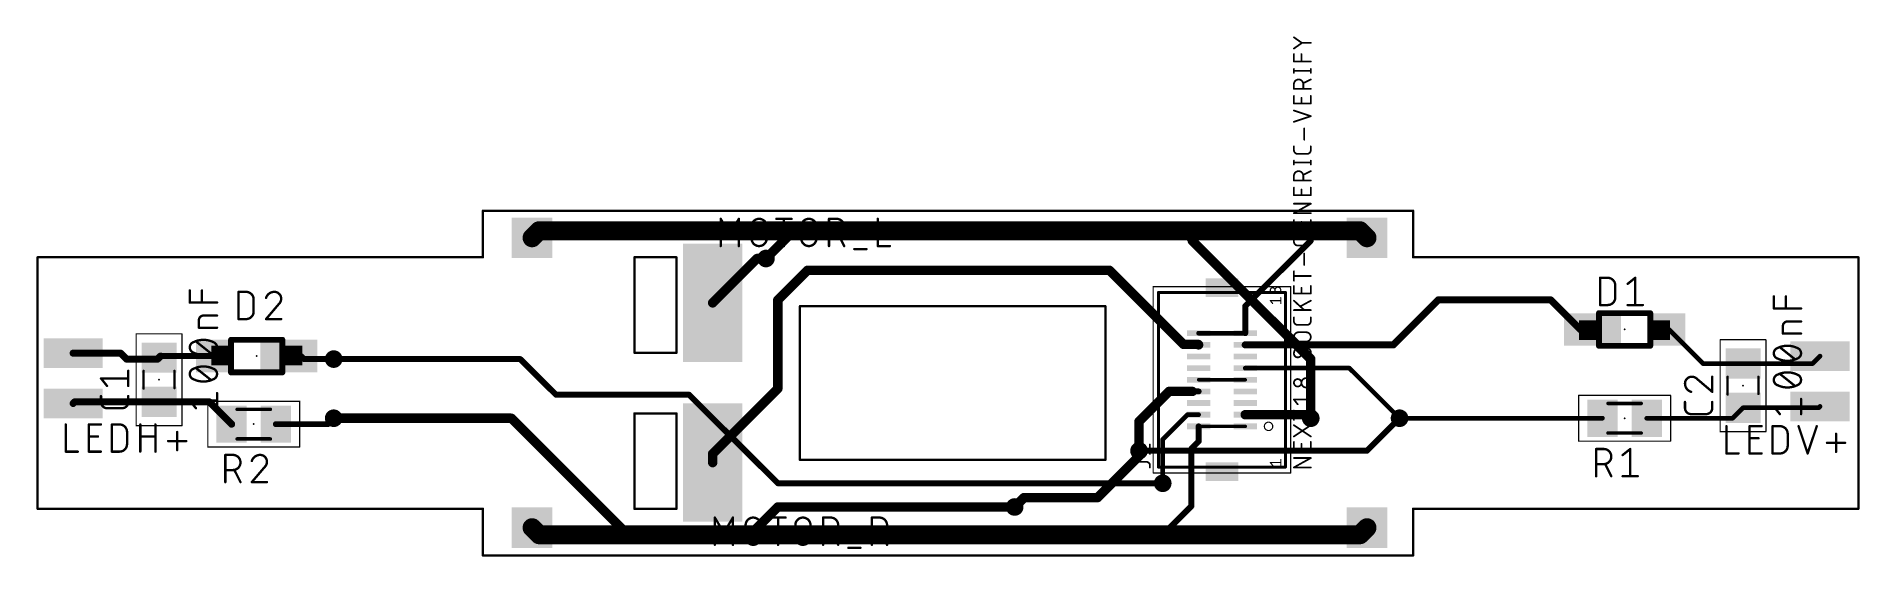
# Model space of a CAD drawing. Extents: x -0.1 to 78.2, y 2.9 to 25.3.
import ezdxf

# ---------------------------------------------------------------- set-up
doc = ezdxf.new("R2010")
doc.units = 0
for name, color, linetype in [('1', 12, 'CONTINUOUS'), ('16', 132, 'CONTINUOUS'), ('17', 110, 'CONTINUOUS'), ('18', 110, 'CONTINUOUS'), ('20', 31, 'CONTINUOUS'), ('21', 253, 'CONTINUOUS'), ('23', 53, 'CONTINUOUS'), ('25', 253, 'CONTINUOUS'), ('27', 253, 'CONTINUOUS'), ('39', 12, 'CONTINUOUS'), ('51', 253, 'CONTINUOUS')]:
    doc.layers.add(name, color=color, linetype=linetype)

# ---------------------------------------------------------------- blocks, each defined once
blk = doc.blocks.new('RECT')
blk.add_solid([(-0.5, -0.5), (0.5, -0.5), (-0.5, 0.5), (0.5, 0.5)])
blk = doc.blocks.new('SQUAREP')
blk.add_solid([(-0.5, -0.5), (0.5, -0.5), (-0.5, 0.5), (0.5, 0.5)])
blk = doc.blocks.new('ROUNDV')
at = {"const_width": 0.5}
blk.add_lwpolyline([(0, -0.25, 1), (0, 0.25, 1), (0, -0.25)], format="xyb", dxfattribs=at)

msp = doc.modelspace()

# ---------------------------------------------------------------- linework, layer by layer
at = {"layer": '1'}
for points, const_width in [([(21.209, 16.637), (21.5138, 16.9418)], 0.8128), ([(21.5138, 16.9418), (54.61, 16.9418)], 0.8128), ([(56.7182, 16.9418), (54.61, 16.9418)], 0.8128), ([(56.7182, 16.9418), (57.023, 16.637)], 0.8128), ([(51.8, 13.7), (54.61, 16.51)], 0.254), ([(54.61, 16.51), (54.61, 16.9418)], 0.2), ([(28.956, 13.843), (30.861, 15.748)], 0.4064), ([(30.861, 15.748), (31.242, 15.748)], 0.4064), ([(31.75, 13.97), (33.02, 15.24)], 0.4064), ([(33.02, 15.24), (45.9731, 15.24)], 0.4064), ([(45.9731, 15.24), (49.1527, 12.0604)], 0.4064), ([(31.75, 13.9482), (31.75, 13.97)], 0.4064), ([(31.75, 10.16), (31.75, 13.9482)], 0.4064), ([(60.079, 13.97), (58.15, 12.041)], 0.3048), ([(64.902, 13.97), (60.079, 13.97)], 0.3048), ([(66.172, 12.7), (64.902, 13.97)], 0.3048), ([(51.8, 12.541), (51.8, 13.7)], 0.254), ([(49.8, 12.541), (51.8, 12.541)], 0.2), ([(69.972, 12.7), (71.435, 11.237)], 0.2), ([(1.524, 11.684), (3.556, 11.684)], 0.3048), ([(3.556, 11.684), (3.81, 11.43)], 0.3048), ([(49.1527, 12.0604), (49.7806, 12.0604)], 0.4064), ([(49.7806, 12.0604), (49.8, 12.041)], 0.4064), ([(51.8, 12.041), (58.15, 12.041)], 0.3048), ([(3.81, 11.43), (5.146, 11.43)], 0.3048), ([(5.146, 11.43), (5.207, 11.491)], 0.3048), ([(5.207, 11.491), (5.273, 11.557)], 0.3048), ([(5.273, 11.557), (7.498, 11.557)], 0.254), ([(11.425, 11.43), (11.298, 11.557)], 0.254), ([(12.7, 11.43), (11.425, 11.43)], 0.254), ([(56.269, 11.041), (51.8, 11.041)], 0.2), ([(58.42, 8.89), (56.269, 11.041)], 0.2), ([(71.435, 11.237), (73.152, 11.237)], 0.2), ([(73.66, 11.237), (73.152, 11.237)], 0.2), ([(76.134, 11.237), (73.66, 11.237)], 0.2), ([(76.454, 11.557), (76.134, 11.237)], 0.2), ([(28.956, 7.366), (31.75, 10.16)], 0.4064), ([(48.53, 10.041), (47.2441, 8.7551)], 0.4064), ([(49.53, 10.041), (48.53, 10.041)], 0.4064), ([(49.8, 10.041), (49.53, 10.041)], 0.254), ([(49.8, 10.541), (51.8, 10.541)], 0.1524), ([(1.524, 9.525), (1.59, 9.591)], 0.3048), ([(1.59, 9.591), (5.207, 9.591)], 0.3048), ([(5.207, 9.591), (7.366, 9.591)], 0.3048), ([(7.366, 9.591), (8.321, 8.636)], 0.3048), ([(72.705, 8.89), (73.152, 9.337)], 0.2), ([(76.393, 9.337), (73.152, 9.337)], 0.2), ([(76.454, 9.398), (76.393, 9.337)], 0.2), ([(11.43, 8.636), (10.221, 8.636)], 0.254), ([(12.446, 8.636), (11.43, 8.636)], 0.254), ([(12.7, 8.89), (12.446, 8.636)], 0.254), ([(47.2441, 8.7551), (47.2441, 7.4931)], 0.4064), ([(48.26, 7.983), (49.318, 9.041)], 0.2), ([(49.318, 9.041), (49.8, 9.041)], 0.2), ([(49.8, 8.541), (49.8, 7.89)], 0.254), ([(51.8, 8.541), (49.8, 8.541)], 0.1524), ([(51.8, 9.041), (54.459, 9.041)], 0.4064), ([(54.459, 9.041), (54.61, 8.89)], 0.4064), ([(58.42, 8.89), (67.122, 8.89)], 0.2), ([(69.022, 8.89), (72.705, 8.89)], 0.2), ([(48.26, 6.097), (48.26, 7.983)], 0.2), ([(49.8, 7.89), (49.4919, 7.5819)], 0.254), ([(28.956, 6.985), (28.956, 7.366)], 0.4064), ([(47.2442, 7.2635), (45.4625, 5.4818)], 0.4064), ([(47.2442, 7.493), (47.2442, 7.2635)], 0.4064), ([(47.2442, 7.493), (47.2441, 7.4931)], 0.254), ([(49.4919, 5.1181), (49.4919, 7.5819)], 0.254), ([(41.91, 5.08), (42.3118, 5.4818)], 0.4064), ([(45.4625, 5.4818), (42.3118, 5.4818)], 0.4064), ([(48.26, 3.8862), (49.4919, 5.1181)], 0.254), ([(21.209, 4.191), (21.5138, 3.8862)], 0.8128), ([(21.5138, 3.8862), (48.26, 3.8862)], 0.8128), ([(56.7182, 3.8862), (48.26, 3.8862)], 0.8128), ([(56.7182, 3.8862), (57.023, 4.191)], 0.8128)]:
    msp.add_lwpolyline(points, dxfattribs=dict(at, const_width=const_width))
for points, const_width in [([(21.5138, 17.145, 1), (21.5138, 16.7386)], 0.4064), ([(21.6575, 16.7981, 1), (21.3701, 17.0855)], 0.4064), ([(54.61, 17.145, 1), (54.61, 16.7386)], 0.4064), ([(54.61, 16.7386, 1), (54.61, 17.145)], 0.4064), ([(56.8619, 17.0855, 1), (56.5745, 16.7981)], 0.4064), ([(56.7182, 16.7386, 1), (56.7182, 17.145)], 0.4064), ([(21.0653, 16.7807, 1), (21.3527, 16.4933)], 0.4064), ([(54.6549, 16.4651, 1), (54.5651, 16.5549)], 0.127), ([(54.66, 16.9418, 1), (54.56, 16.9418)], 0.1), ([(54.56, 16.51, 1), (54.66, 16.51)], 0.1), ([(56.8793, 16.4933, 1), (57.1667, 16.7807)], 0.4064), ([(30.861, 15.8496, 1), (30.861, 15.6464)], 0.2032), ([(30.9328, 15.6762, 1), (30.7892, 15.8198)], 0.2032), ([(31.242, 15.6464, 1), (31.242, 15.8496)], 0.2032), ([(33.02, 15.3416, 1), (33.02, 15.1384)], 0.2032), ([(33.0918, 15.1682, 1), (32.9482, 15.3118)], 0.2032), ([(46.0449, 15.3118, 1), (45.9013, 15.1682)], 0.2032), ([(45.9731, 15.1384, 1), (45.9731, 15.3416)], 0.2032), ([(31.8516, 13.97, 1), (31.6484, 13.97)], 0.2032), ([(31.8516, 13.9482, 1), (31.6484, 13.9482)], 0.2032), ([(31.6782, 14.0418, 1), (31.8218, 13.8982)], 0.2032), ([(60.079, 14.0462, 1), (60.079, 13.8938)], 0.1524), ([(60.1329, 13.9161, 1), (60.0251, 14.0239)], 0.1524), ([(64.9559, 14.0239, 1), (64.8481, 13.9161)], 0.1524), ([(64.902, 13.8938, 1), (64.902, 14.0462)], 0.1524), ([(28.8842, 13.9148, 1), (29.0278, 13.7712)], 0.2032), ([(31.6484, 13.9482, 1), (31.8516, 13.9482)], 0.2032), ([(51.8635, 13.7, 1), (51.7365, 13.7)], 0.127), ([(51.7551, 13.7449, 1), (51.8449, 13.6551)], 0.127), ([(49.8, 12.591, 1), (49.8, 12.491)], 0.1), ([(51.7365, 12.541, 1), (51.8635, 12.541)], 0.127), ([(51.8, 12.491, 1), (51.8, 12.591)], 0.1), ([(66.1181, 12.6461, 1), (66.2259, 12.7539)], 0.1524), ([(70.0074, 12.7354, 1), (69.9366, 12.6646)], 0.1), ([(1.524, 11.7602, 1), (1.524, 11.6078)], 0.1524), ([(3.6099, 11.7379, 1), (3.5021, 11.6301)], 0.1524), ([(3.556, 11.6078, 1), (3.556, 11.7602)], 0.1524), ([(49.1527, 12.162, 1), (49.1527, 11.9588)], 0.2032), ([(49.0809, 11.9886, 1), (49.2245, 12.1322)], 0.2032), ([(49.8524, 12.1322, 1), (49.7088, 11.9886)], 0.2032), ([(49.7282, 11.9692, 1), (49.8718, 12.1128)], 0.2032), ([(49.7806, 11.9588, 1), (49.7806, 12.162)], 0.2032), ([(51.8, 12.1172, 1), (51.8, 11.9648)], 0.1524), ([(58.0961, 12.0949, 1), (58.2039, 11.9871)], 0.1524), ([(58.15, 11.9648, 1), (58.15, 12.1172)], 0.1524), ([(3.81, 11.5062, 1), (3.81, 11.3538)], 0.1524), ([(3.7561, 11.3761, 1), (3.8639, 11.4839)], 0.1524), ([(5.0921, 11.4839, 1), (5.1999, 11.3761)], 0.1524), ([(5.1531, 11.5449, 1), (5.2609, 11.4371)], 0.1524), ([(5.146, 11.3538, 1), (5.146, 11.5062)], 0.1524), ([(5.2609, 11.4371, 1), (5.1531, 11.5449)], 0.1524), ([(5.3269, 11.5031, 1), (5.2191, 11.6109)], 0.1524), ([(5.273, 11.6205, 1), (5.273, 11.4935)], 0.127), ([(7.498, 11.4935, 1), (7.498, 11.6205)], 0.127), ([(11.3429, 11.6019, 1), (11.2531, 11.5121)], 0.127), ([(11.425, 11.4935, 1), (11.425, 11.3665)], 0.127), ([(11.3801, 11.3851, 1), (11.4699, 11.4749)], 0.127), ([(12.7, 11.3665, 1), (12.7, 11.4935)], 0.127), ([(51.8, 11.091, 1), (51.8, 10.991)], 0.1), ([(56.3044, 11.0764, 1), (56.2336, 11.0056)], 0.1), ([(56.269, 10.991, 1), (56.269, 11.091)], 0.1), ([(71.435, 11.287, 1), (71.435, 11.187)], 0.1), ([(71.3996, 11.2016, 1), (71.4704, 11.2724)], 0.1), ([(73.152, 11.287, 1), (73.152, 11.187)], 0.1), ([(73.152, 11.187, 1), (73.152, 11.287)], 0.1), ([(73.66, 11.287, 1), (73.66, 11.187)], 0.1), ([(73.66, 11.187, 1), (73.66, 11.287)], 0.1), ([(76.0986, 11.2724, 1), (76.1694, 11.2016)], 0.1), ([(76.134, 11.187, 1), (76.134, 11.287)], 0.1), ([(76.4894, 11.5216, 1), (76.4186, 11.5924)], 0.1), ([(31.6484, 10.16, 1), (31.8516, 10.16)], 0.2032), ([(31.8218, 10.0882, 1), (31.6782, 10.2318)], 0.2032), ([(48.53, 10.1426, 1), (48.53, 9.9394)], 0.2032), ([(48.6018, 9.9692, 1), (48.4582, 10.1128)], 0.2032), ([(49.53, 10.1045, 1), (49.53, 9.9775)], 0.127), ([(49.53, 9.9394, 1), (49.53, 10.1426)], 0.2032), ([(49.8, 10.5791, 1), (49.8, 10.5029)], 0.0762), ([(49.8, 9.9775, 1), (49.8, 10.1045)], 0.127), ([(51.8, 10.5029, 1), (51.8, 10.5791)], 0.0762), ([(1.4701, 9.5789, 1), (1.5779, 9.4711)], 0.1524), ([(1.59, 9.6672, 1), (1.59, 9.5148)], 0.1524), ([(1.6439, 9.5371, 1), (1.5361, 9.6449)], 0.1524), ([(5.207, 9.6672, 1), (5.207, 9.5148)], 0.1524), ([(5.207, 9.5148, 1), (5.207, 9.6672)], 0.1524), ([(7.4199, 9.6449, 1), (7.3121, 9.5371)], 0.1524), ([(7.366, 9.5148, 1), (7.366, 9.6672)], 0.1524), ([(73.152, 9.387, 1), (73.152, 9.287)], 0.1), ([(73.1874, 9.3016, 1), (73.1166, 9.3724)], 0.1), ([(76.3576, 9.3724, 1), (76.4284, 9.3016)], 0.1), ([(76.393, 9.287, 1), (76.393, 9.387)], 0.1), ([(76.4894, 9.3626, 1), (76.4186, 9.4334)], 0.1), ([(8.2671, 8.5821, 1), (8.3749, 8.6899)], 0.1524), ([(10.221, 8.6995, 1), (10.221, 8.5725)], 0.127), ([(11.43, 8.6995, 1), (11.43, 8.5725)], 0.127), ([(11.43, 8.5725, 1), (11.43, 8.6995)], 0.127), ([(12.4011, 8.6809, 1), (12.4909, 8.5911)], 0.127), ([(12.446, 8.5725, 1), (12.446, 8.6995)], 0.127), ([(12.7449, 8.8451, 1), (12.6551, 8.9349)], 0.127), ([(47.3457, 8.7551, 1), (47.1425, 8.7551)], 0.2032), ([(47.1723, 8.8269, 1), (47.3159, 8.6833)], 0.2032), ([(49.318, 9.091, 1), (49.318, 8.991)], 0.1), ([(49.3534, 9.0056, 1), (49.2827, 9.0764)], 0.1), ([(49.8635, 8.541, 1), (49.7365, 8.541)], 0.127), ([(49.8, 8.5791, 1), (49.8, 8.5029)], 0.0762), ([(49.8, 8.991, 1), (49.8, 9.091)], 0.1), ([(51.8, 9.1426, 1), (51.8, 8.9394)], 0.2032), ([(51.8, 8.5029, 1), (51.8, 8.5791)], 0.0762), ([(54.5308, 9.1128, 1), (54.3872, 8.9692)], 0.2032), ([(54.459, 8.9394, 1), (54.459, 9.1426)], 0.2032), ([(54.5382, 8.8182, 1), (54.6818, 8.9618)], 0.2032), ([(58.42, 8.94, 1), (58.42, 8.84)], 0.1), ([(58.3846, 8.8546, 1), (58.4554, 8.9254)], 0.1), ([(67.122, 8.84, 1), (67.122, 8.94)], 0.1), ([(69.022, 8.94, 1), (69.022, 8.84)], 0.1), ([(72.6696, 8.9254, 1), (72.7404, 8.8546)], 0.1), ([(72.705, 8.84, 1), (72.705, 8.94)], 0.1), ([(48.31, 7.983, 1), (48.21, 7.983)], 0.1), ([(48.2246, 8.0183, 1), (48.2954, 7.9476)], 0.1), ([(49.7365, 7.89, 1), (49.8635, 7.89)], 0.127), ([(49.8449, 7.8451, 1), (49.7551, 7.9349)], 0.127), ([(29.0576, 7.366, 1), (28.8544, 7.366)], 0.2032), ([(28.8544, 6.985, 1), (29.0576, 6.985)], 0.2032), ([(28.8842, 7.4378, 1), (29.0278, 7.2942)], 0.2032), ([(47.1425, 7.4931, 1), (47.3457, 7.4931)], 0.2032), ([(47.3458, 7.493, 1), (47.1426, 7.493)], 0.2032), ([(47.1426, 7.2635, 1), (47.3458, 7.2635)], 0.2032), ([(47.316, 7.1917, 1), (47.1724, 7.3354)], 0.2032), ([(47.289, 7.538, 1), (47.1992, 7.4482)], 0.127), ([(47.1993, 7.4481, 1), (47.2891, 7.5379)], 0.127), ([(49.5554, 7.5819, 1), (49.4284, 7.5819)], 0.127), ([(49.447, 7.6268, 1), (49.5368, 7.537)], 0.127), ([(42.3118, 5.5834, 1), (42.3118, 5.3802)], 0.2032), ([(42.3836, 5.41, 1), (42.24, 5.5536)], 0.2032), ([(45.3906, 5.5536, 1), (45.5343, 5.41)], 0.2032), ([(45.4625, 5.3802, 1), (45.4625, 5.5834)], 0.2032), ([(48.21, 6.097, 1), (48.31, 6.097)], 0.1), ([(41.8382, 5.1518, 1), (41.9818, 5.0082)], 0.2032), ([(49.4284, 5.1181, 1), (49.5554, 5.1181)], 0.127), ([(49.5368, 5.0732, 1), (49.447, 5.163)], 0.127), ([(21.3527, 4.3347, 1), (21.0653, 4.0473)], 0.4064), ([(21.5138, 4.0894, 1), (21.5138, 3.683)], 0.4064), ([(21.3701, 3.7425, 1), (21.6575, 4.0299)], 0.4064), ([(48.26, 4.0894, 1), (48.26, 3.683)], 0.4064), ([(48.26, 3.683, 1), (48.26, 4.0894)], 0.4064), ([(48.2151, 3.9311, 1), (48.3049, 3.8413)], 0.127), ([(56.5745, 4.0299, 1), (56.8619, 3.7425)], 0.4064), ([(56.7182, 3.683, 1), (56.7182, 4.0894)], 0.4064), ([(57.1667, 4.0473, 1), (56.8793, 4.3347)], 0.4064)]:
    msp.add_lwpolyline(points, format="xyb", dxfattribs=dict(at, const_width=const_width))
at = {"layer": '16'}
for points, const_width in [([(31.242, 15.748), (32.512, 17.018)], 0.4064), ([(32.512, 17.018), (49.022, 17.018)], 0.4064), ([(49.022, 17.018), (49.53, 16.51)], 0.3048), ([(49.53, 16.51), (54.61, 11.43)], 0.4064), ([(12.7, 11.43), (20.701, 11.43)], 0.254), ([(20.701, 11.43), (22.2312, 9.8998)], 0.254), ([(54.61, 11.43), (54.61, 8.89)], 0.4064), ([(27.9472, 9.8998), (22.2312, 9.8998)], 0.254), ([(31.75, 6.097), (27.9472, 9.8998)], 0.254), ([(20.32, 8.89), (12.7, 8.89)], 0.4064), ([(20.32, 8.89), (25.4, 3.81)], 0.4064), ([(57.023, 7.493), (58.42, 8.89)], 0.254), ([(57.023, 7.493), (47.2442, 7.493)], 0.254), ([(48.26, 6.097), (31.75, 6.097)], 0.254), ([(30.48, 3.81), (31.75, 5.08)], 0.4064), ([(31.75, 5.08), (41.91, 5.08)], 0.4064), ([(25.4, 3.81), (30.48, 3.81)], 0.4064)]:
    msp.add_lwpolyline(points, dxfattribs=dict(at, const_width=const_width))
for points, const_width in [([(32.512, 17.1196, 1), (32.512, 16.9164)], 0.2032), ([(32.5838, 16.9462, 1), (32.4402, 17.0898)], 0.2032), ([(49.022, 16.9164, 1), (49.022, 17.1196)], 0.2032), ([(49.0759, 17.0719, 1), (48.9681, 16.9641)], 0.1524), ([(49.6018, 16.5818, 1), (49.4582, 16.4382)], 0.2032), ([(49.4761, 16.4561, 1), (49.5839, 16.5639)], 0.1524), ([(31.1702, 15.8198, 1), (31.3138, 15.6762)], 0.2032), ([(12.7, 11.4935, 1), (12.7, 11.3665)], 0.127), ([(20.7459, 11.4749, 1), (20.6561, 11.3851)], 0.127), ([(20.701, 11.3665, 1), (20.701, 11.4935)], 0.127), ([(54.7116, 11.43, 1), (54.5084, 11.43)], 0.2032), ([(54.5382, 11.3582, 1), (54.6818, 11.5018)], 0.2032), ([(22.2312, 9.9633, 1), (22.2312, 9.8363)], 0.127), ([(22.1863, 9.8549, 1), (22.2761, 9.9447)], 0.127), ([(27.9921, 9.9447, 1), (27.9023, 9.8549)], 0.127), ([(27.9472, 9.8363, 1), (27.9472, 9.9633)], 0.127), ([(12.7, 8.9916, 1), (12.7, 8.7884)], 0.2032), ([(20.3918, 8.9618, 1), (20.2482, 8.8182)], 0.2032), ([(20.32, 8.7884, 1), (20.32, 8.9916)], 0.2032), ([(54.5084, 8.89, 1), (54.7116, 8.89)], 0.2032), ([(58.4649, 8.8451, 1), (58.3751, 8.9349)], 0.127), ([(47.2442, 7.5565, 1), (47.2442, 7.4295)], 0.127), ([(56.9781, 7.5379, 1), (57.0679, 7.4481)], 0.127), ([(57.023, 7.4295, 1), (57.023, 7.5565)], 0.127), ([(31.75, 6.1605, 1), (31.75, 6.0335)], 0.127), ([(31.7051, 6.0521, 1), (31.7949, 6.1419)], 0.127), ([(48.26, 6.0335, 1), (48.26, 6.1605)], 0.127), ([(31.75, 5.1816, 1), (31.75, 4.9784)], 0.2032), ([(31.8218, 5.0082, 1), (31.6782, 5.1518)], 0.2032), ([(41.91, 4.9784, 1), (41.91, 5.1816)], 0.2032), ([(25.4, 3.9116, 1), (25.4, 3.7084)], 0.2032), ([(25.3282, 3.7382, 1), (25.4718, 3.8818)], 0.2032), ([(30.4082, 3.8818, 1), (30.5518, 3.7382)], 0.2032), ([(30.48, 3.7084, 1), (30.48, 3.9116)], 0.2032)]:
    msp.add_lwpolyline(points, format="xyb", dxfattribs=dict(at, const_width=const_width))
at = {"layer": '20', "const_width": 0.1}
for points in [[(59, 17.8), (19.1, 17.8)], [(19.1, 17.8), (19.1, 15.8)], [(59, 15.8), (59, 17.8)], [(19.1, 15.8), (0, 15.8)], [(0, 15.8), (0, 5)], [(27.4, 15.8), (25.6, 15.8)], [(25.6, 15.8), (25.6, 11.7)], [(27.4, 11.7), (27.4, 15.8)], [(78.1, 15.8), (59, 15.8)], [(78.1, 5), (78.1, 15.8)], [(32.7, 13.7), (32.7, 7.1)], [(45.8, 13.7), (32.7, 13.7)], [(45.8, 7.1), (45.8, 13.7)], [(25.6, 11.7), (27.4, 11.7)], [(27.4, 9.1), (25.6, 9.1)], [(25.6, 9.1), (25.6, 5)], [(27.4, 5), (27.4, 9.1)], [(32.7, 7.1), (45.8, 7.1)], [(0, 5), (19.1, 5)], [(19.1, 5), (19.1, 3)], [(25.6, 5), (27.4, 5)], [(59, 3), (59, 5)], [(59, 5), (78.1, 5)], [(19.1, 3), (59, 3)]]:
    msp.add_lwpolyline(points, dxfattribs=at)
at = {"layer": '20', "const_width": 0.05}
for points in [[(19.1, 17.825, 1), (19.1, 17.775)], [(19.125, 17.8, 1), (19.075, 17.8)], [(59.025, 17.8, 1), (58.975, 17.8)], [(59, 17.775, 1), (59, 17.825)], [(0, 15.825, 1), (0, 15.775)], [(0.025, 15.8, 1), (-0.025, 15.8)], [(19.075, 15.8, 1), (19.125, 15.8)], [(19.1, 15.775, 1), (19.1, 15.825)], [(25.6, 15.825, 1), (25.6, 15.775)], [(25.625, 15.8, 1), (25.575, 15.8)], [(27.425, 15.8, 1), (27.375, 15.8)], [(27.4, 15.775, 1), (27.4, 15.825)], [(59, 15.825, 1), (59, 15.775)], [(58.975, 15.8, 1), (59.025, 15.8)], [(78.125, 15.8, 1), (78.075, 15.8)], [(78.1, 15.775, 1), (78.1, 15.825)], [(32.725, 13.7, 1), (32.675, 13.7)], [(32.7, 13.725, 1), (32.7, 13.675)], [(45.825, 13.7, 1), (45.775, 13.7)], [(45.8, 13.675, 1), (45.8, 13.725)], [(25.6, 11.725, 1), (25.6, 11.675)], [(27.4, 11.675, 1), (27.4, 11.725)], [(25.575, 11.7, 1), (25.625, 11.7)], [(27.375, 11.7, 1), (27.425, 11.7)], [(25.6, 9.125, 1), (25.6, 9.075)], [(25.625, 9.1, 1), (25.575, 9.1)], [(27.425, 9.1, 1), (27.375, 9.1)], [(27.4, 9.075, 1), (27.4, 9.125)], [(32.7, 7.125, 1), (32.7, 7.075)], [(32.675, 7.1, 1), (32.725, 7.1)], [(45.775, 7.1, 1), (45.825, 7.1)], [(45.8, 7.075, 1), (45.8, 7.125)], [(0, 5.025, 1), (0, 4.975)], [(-0.025, 5, 1), (0.025, 5)], [(19.125, 5, 1), (19.075, 5)], [(19.1, 4.975, 1), (19.1, 5.025)], [(25.6, 5.025, 1), (25.6, 4.975)], [(25.575, 5, 1), (25.625, 5)], [(27.375, 5, 1), (27.425, 5)], [(27.4, 4.975, 1), (27.4, 5.025)], [(59.025, 5, 1), (58.975, 5)], [(59, 5.025, 1), (59, 4.975)], [(78.075, 5, 1), (78.125, 5)], [(78.1, 4.975, 1), (78.1, 5.025)], [(19.1, 3.025, 1), (19.1, 2.975)], [(19.075, 3, 1), (19.125, 3)], [(58.975, 3, 1), (59.025, 3)], [(59, 2.975, 1), (59, 3.025)]]:
    msp.add_lwpolyline(points, format="xyb", dxfattribs=at)
at = {"layer": '21'}
for points, const_width in [([(48.075, 14.3228, 1), (48.075, 14.2592)], 0.0635), ([(48.1068, 14.291, 1), (48.0433, 14.291)], 0.0635), ([(53.5568, 14.291, 1), (53.4933, 14.291)], 0.0635), ([(53.525, 14.2592, 1), (53.525, 14.3228)], 0.0635), ([(52.8, 8.361, 1), (52.8, 8.721, 1), (52.8, 8.361)], 0.05), ([(48.075, 6.8228, 1), (48.075, 6.7593)], 0.0635), ([(48.0433, 6.791, 1), (48.1068, 6.791)], 0.0635), ([(53.4933, 6.791, 1), (53.5568, 6.791)], 0.0635), ([(53.525, 6.7593, 1), (53.525, 6.8228)], 0.0635)]:
    msp.add_lwpolyline(points, format="xyb", dxfattribs=dict(at, const_width=const_width))
at = {"layer": '21', "const_width": 0.127}
for points in [[(53.525, 14.291), (48.075, 14.291)], [(48.075, 14.291), (48.075, 6.791)], [(53.525, 6.791), (53.525, 14.291)], [(48.075, 6.791), (53.525, 6.791)]]:
    msp.add_lwpolyline(points, dxfattribs=at)
at = {"layer": '23'}
for p in [(21.209, 16.637), (57.023, 16.637), (28.956, 13.843), (68.072, 12.7), (1.524, 11.684), (9.398, 11.557), (76.454, 11.557), (5.207, 10.541), (50.8, 10.541), (73.152, 10.287), (1.524, 9.525), (76.454, 9.398), (9.271, 8.636), (68.072, 8.89), (28.956, 6.985), (21.209, 4.191), (57.023, 4.191)]:
    msp.add_point(p, dxfattribs=at)
at = {"layer": '25'}
for points, const_width in [([(29.3008, 16.2828), (29.3008, 17.4512)], 0.1016), ([(29.3008, 17.4512), (29.6903, 16.8021)], 0.1016), ([(29.6903, 16.8021), (30.0797, 17.4512)], 0.1016), ([(30.0797, 17.4512), (30.0797, 16.2828)], 0.1016), ([(31.6898, 17.4512), (32.3389, 17.4512)], 0.1016), ([(32.0144, 16.2828), (32.0144, 17.4512)], 0.1016), ([(33.9451, 16.2828), (33.9451, 17.4512)], 0.1016), ([(33.9451, 17.4512), (34.2696, 17.4512)], 0.1016), ([(36.0355, 17.4512), (36.0355, 16.2828)], 0.1016), ([(30.623, 16.6074), (30.623, 17.1266)], 0.1016), ([(31.2721, 17.1266), (31.2721, 16.6074)], 0.1016), ([(32.7566, 16.6074), (32.7566, 17.1266)], 0.1016), ([(33.4057, 17.1266), (33.4057, 16.6074)], 0.1016), ([(34.2696, 16.8021), (33.9451, 16.8021)], 0.1016), ([(34.5942, 16.2828), (34.3345, 16.8021)], 0.1016), ([(35.0313, 16.153), (35.5506, 16.153)], 0.1016), ([(36.0355, 16.2828), (36.5547, 16.2828)], 0.1016), ([(67.0228, 13.7508), (67.0228, 14.9192)], 0.1016), ([(67.0228, 14.9192), (67.3474, 14.9192)], 0.1016), ([(68.2039, 14.6596), (68.5285, 14.9192)], 0.1016), ([(68.5285, 14.9192), (68.5285, 13.7508)], 0.1016), ([(8.617, 13.1478), (8.617, 14.3162)], 0.1016), ([(8.617, 14.3162), (8.9415, 14.3162)], 0.1016), ([(67.6719, 14.5946), (67.6719, 14.0754)], 0.1016), ([(9.2661, 13.9916), (9.2661, 13.4724)], 0.1016), ([(10.3498, 13.7969), (9.7981, 13.1478)], 0.1016), ([(67.3474, 13.7508), (67.0228, 13.7508)], 0.1016), ([(68.2039, 13.7508), (68.853, 13.7508)], 0.1016), ([(8.9415, 13.1478), (8.617, 13.1478)], 0.1016), ([(9.7981, 13.1478), (10.4472, 13.1478)], 0.1016), ([(3.8862, 10.2776), (3.8862, 10.9267)], 0.1016), ([(2.9774, 10.2776), (2.7178, 10.6022)], 0.1016), ([(2.7178, 10.6022), (3.8862, 10.6022)], 0.1016), ([(71.1821, 10.5754), (71.8312, 10.0236)], 0.1016), ([(71.8312, 10.0236), (71.8312, 10.6727)], 0.1016), ([(2.7178, 9.5814), (2.7178, 9.8411)], 0.1016), ([(3.8862, 9.8411), (3.8862, 9.5814)], 0.1016), ([(70.6628, 9.3274), (70.6628, 9.5871)], 0.1016), ([(71.8312, 9.5871), (71.8312, 9.3274)], 0.1016), ([(1.2068, 8.6232), (1.2068, 7.4548)], 0.1016), ([(2.1974, 7.4548), (2.1974, 8.6232)], 0.1016), ([(2.1974, 8.6232), (2.7167, 8.6232)], 0.1016), ([(3.6266, 9.3218), (2.9774, 9.3218)], 0.1016), ([(3.1857, 7.4548), (3.1857, 8.6232)], 0.1016), ([(3.1857, 8.6232), (3.5103, 8.6232)], 0.1016), ([(4.4049, 7.4548), (4.4049, 8.6232)], 0.1016), ([(5.054, 8.6232), (5.054, 7.4548)], 0.1016), ([(71.5716, 9.0678), (70.9224, 9.0678)], 0.1016), ([(2.1974, 8.1039), (2.5869, 8.1039)], 0.1016), ([(3.8349, 8.2986), (3.8349, 7.7794)], 0.1016), ([(4.4049, 8.1039), (5.054, 8.1039)], 0.1016), ([(5.5973, 7.9092), (6.3763, 7.9092)], 0.1016), ([(5.9868, 7.5197), (5.9868, 8.2986)], 0.1016), ([(72.4399, 8.5472), (72.4399, 7.3788)], 0.1016), ([(73.4305, 7.3788), (73.4305, 8.5472)], 0.1016), ([(73.4305, 8.5472), (73.9498, 8.5472)], 0.1016), ([(73.4305, 8.0279), (73.82, 8.0279)], 0.1016), ([(74.4189, 7.3788), (74.4189, 8.5472)], 0.1016), ([(74.4189, 8.5472), (74.7434, 8.5472)], 0.1016), ([(75.068, 8.2226), (75.068, 7.7034)], 0.1016), ([(75.5351, 8.5472), (75.9245, 7.3788)], 0.1016), ([(75.9245, 7.3788), (76.314, 8.5472)], 0.1016), ([(76.7543, 7.8332), (77.5332, 7.8332)], 0.1016), ([(77.1437, 7.4437), (77.1437, 8.2226)], 0.1016), ([(1.2068, 7.4548), (1.7261, 7.4548)], 0.1016), ([(2.7167, 7.4548), (2.1974, 7.4548)], 0.1016), ([(3.5103, 7.4548), (3.1857, 7.4548)], 0.1016), ([(8.0518, 6.1468), (8.0518, 7.3152)], 0.1016), ([(8.0518, 7.3152), (8.3764, 7.3152)], 0.1016), ([(47.1489, 7.359), (46.9881, 7.5601)], 0.0762), ([(46.9881, 7.5601), (47.7119, 7.5601)], 0.0762), ([(46.9881, 7.0204), (47.5511, 7.0204)], 0.0762), ([(47.7119, 7.359), (47.7119, 7.7612)], 0.0762), ([(66.8528, 6.4008), (66.8528, 7.5692)], 0.1016), ([(66.8528, 7.5692), (67.1774, 7.5692)], 0.1016), ([(67.9884, 7.3096), (68.313, 7.5692)], 0.1016), ([(68.313, 7.5692), (68.313, 6.4008)], 0.1016), ([(72.4399, 7.3788), (72.9592, 7.3788)], 0.1016), ([(73.9498, 7.3788), (73.4305, 7.3788)], 0.1016), ([(74.7434, 7.3788), (74.4189, 7.3788)], 0.1016), ([(8.3764, 6.6661), (8.0518, 6.6661)], 0.1016), ([(8.7009, 6.1468), (8.4413, 6.6661)], 0.1016), ([(9.7392, 6.7959), (9.1874, 6.1468)], 0.1016), ([(47.7119, 6.8595), (47.7119, 6.7791)], 0.0762), ([(67.1774, 6.9201), (66.8528, 6.9201)], 0.1016), ([(67.5019, 6.4008), (67.2423, 6.9201)], 0.1016), ([(67.9884, 6.4008), (68.6375, 6.4008)], 0.1016), ([(9.1874, 6.1468), (9.8365, 6.1468)], 0.1016), ([(29.0468, 3.4558), (29.0468, 4.6242)], 0.1016), ([(29.0468, 4.6242), (29.4363, 3.9751)], 0.1016), ([(29.4363, 3.9751), (29.8257, 4.6242)], 0.1016), ([(29.8257, 4.6242), (29.8257, 3.4558)], 0.1016), ([(30.369, 3.7804), (30.369, 4.2996)], 0.1016), ([(31.0181, 4.2996), (31.0181, 3.7804)], 0.1016), ([(31.4358, 4.6242), (32.0849, 4.6242)], 0.1016), ([(31.7604, 3.4558), (31.7604, 4.6242)], 0.1016), ([(32.5026, 3.7804), (32.5026, 4.2996)], 0.1016), ([(33.1517, 4.2996), (33.1517, 3.7804)], 0.1016), ([(33.6911, 3.4558), (33.6911, 4.6242)], 0.1016), ([(33.6911, 4.6242), (34.0156, 4.6242)], 0.1016), ([(34.0156, 3.9751), (33.6911, 3.9751)], 0.1016), ([(34.3402, 3.4558), (34.0805, 3.9751)], 0.1016), ([(35.7866, 3.4558), (35.7866, 4.6242)], 0.1016), ([(35.7866, 4.6242), (36.1111, 4.6242)], 0.1016), ([(36.1111, 3.9751), (35.7866, 3.9751)], 0.1016), ([(36.4357, 3.4558), (36.176, 3.9751)], 0.1016), ([(34.7773, 3.326), (35.2966, 3.326)], 0.1016)]:
    msp.add_lwpolyline(points, dxfattribs=dict(at, const_width=const_width))
for points, const_width in [([(29.3262, 17.4512, 1), (29.2754, 17.4512)], 0.0508), ([(29.3226, 17.4643, 1), (29.279, 17.4381)], 0.0508), ([(30.1051, 17.4512, 1), (30.0543, 17.4512)], 0.0508), ([(30.1015, 17.4381, 1), (30.058, 17.4643)], 0.0508), ([(31.2721, 17.1266, 1), (30.623, 17.1266)], 0.1016), ([(31.6898, 17.4766, 1), (31.6898, 17.4258)], 0.0508), ([(32.0398, 17.4512, 1), (31.989, 17.4512)], 0.0508), ([(32.3389, 17.4258, 1), (32.3389, 17.4766)], 0.0508), ([(33.4057, 17.1266, 1), (32.7566, 17.1266)], 0.1016), ([(33.9705, 17.4512, 1), (33.9197, 17.4512)], 0.0508), ([(33.9451, 17.4766, 1), (33.9451, 17.4258)], 0.0508), ([(34.2696, 16.8021, 1), (34.2696, 17.4512)], 0.1016), ([(34.2696, 17.4766, 1), (34.2696, 17.4258)], 0.0508), ([(34.2696, 17.4258, 1), (34.2696, 17.4766)], 0.0508), ([(36.0609, 17.4512, 1), (36.0101, 17.4512)], 0.0508), ([(29.6685, 16.8152, 1), (29.712, 16.789)], 0.0508), ([(29.6685, 16.789, 1), (29.712, 16.8152)], 0.0508), ([(30.6484, 17.1266, 1), (30.5976, 17.1266)], 0.0508), ([(30.5976, 17.1266, 1), (30.6484, 17.1266)], 0.0508), ([(30.623, 16.6074, 1), (31.2721, 16.6074)], 0.1016), ([(30.6484, 16.6074, 1), (30.5976, 16.6074)], 0.0508), ([(30.5976, 16.6074, 1), (30.6484, 16.6074)], 0.0508), ([(31.2975, 17.1266, 1), (31.2467, 17.1266)], 0.0508), ([(31.2467, 17.1266, 1), (31.2975, 17.1266)], 0.0508), ([(31.2975, 16.6074, 1), (31.2467, 16.6074)], 0.0508), ([(31.2467, 16.6074, 1), (31.2975, 16.6074)], 0.0508), ([(32.782, 17.1266, 1), (32.7312, 17.1266)], 0.0508), ([(32.7312, 17.1266, 1), (32.782, 17.1266)], 0.0508), ([(32.7566, 16.6074, 1), (33.4057, 16.6074)], 0.1016), ([(32.782, 16.6074, 1), (32.7312, 16.6074)], 0.0508), ([(32.7312, 16.6074, 1), (32.782, 16.6074)], 0.0508), ([(33.4311, 17.1266, 1), (33.3803, 17.1266)], 0.0508), ([(33.3803, 17.1266, 1), (33.4311, 17.1266)], 0.0508), ([(33.4311, 16.6074, 1), (33.3803, 16.6074)], 0.0508), ([(33.3803, 16.6074, 1), (33.4311, 16.6074)], 0.0508), ([(33.9451, 16.8275, 1), (33.9451, 16.7767)], 0.0508), ([(34.2696, 16.8275, 1), (34.2696, 16.7767)], 0.0508), ([(34.2696, 16.7767, 1), (34.2696, 16.8275)], 0.0508), ([(34.3572, 16.8134, 1), (34.3118, 16.7907)], 0.0508), ([(29.2754, 16.2828, 1), (29.3262, 16.2828)], 0.0508), ([(30.0543, 16.2828, 1), (30.1051, 16.2828)], 0.0508), ([(31.989, 16.2828, 1), (32.0398, 16.2828)], 0.0508), ([(33.9197, 16.2828, 1), (33.9705, 16.2828)], 0.0508), ([(34.5715, 16.2714, 1), (34.6169, 16.2942)], 0.0508), ([(35.0313, 16.1784, 1), (35.0313, 16.1276)], 0.0508), ([(35.5506, 16.1276, 1), (35.5506, 16.1784)], 0.0508), ([(36.0355, 16.3082, 1), (36.0355, 16.2574)], 0.0508), ([(36.0101, 16.2828, 1), (36.0609, 16.2828)], 0.0508), ([(36.5547, 16.2574, 1), (36.5547, 16.3082)], 0.0508), ([(67.0482, 14.9192, 1), (66.9974, 14.9192)], 0.0508), ([(67.0228, 14.9446, 1), (67.0228, 14.8938)], 0.0508), ([(67.6719, 14.5946, 0.4142), (67.3474, 14.9192)], 0.1016), ([(67.3474, 14.9446, 1), (67.3474, 14.8938)], 0.0508), ([(67.3474, 14.8938, 1), (67.3474, 14.9446)], 0.0508), ([(68.5539, 14.9192, 1), (68.5031, 14.9192)], 0.0508), ([(68.5443, 14.8994, 1), (68.5126, 14.939)], 0.0508), ([(8.6424, 14.3162, 1), (8.5916, 14.3162)], 0.0508), ([(8.617, 14.3416, 1), (8.617, 14.2908)], 0.0508), ([(9.2661, 13.9916, 0.4142), (8.9415, 14.3162)], 0.1016), ([(8.9415, 14.3416, 1), (8.9415, 14.2908)], 0.0508), ([(8.9415, 14.2908, 1), (8.9415, 14.3416)], 0.0508), ([(10.1551, 14.3162, 0.3252), (9.7981, 14.0566)], 0.1016), ([(9.7739, 14.0644, 1), (9.8223, 14.0487)], 0.0508), ([(10.4472, 14.0241, 0.4142), (10.1551, 14.3162)], 0.1016), ([(10.1551, 14.3416, 1), (10.1551, 14.2908)], 0.0508), ([(10.1551, 14.2908, 1), (10.1551, 14.3416)], 0.0508), ([(67.3474, 13.7508, 0.4142), (67.6719, 14.0754)], 0.1016), ([(67.6973, 14.5946, 1), (67.6465, 14.5946)], 0.0508), ([(67.6465, 14.5946, 1), (67.6973, 14.5946)], 0.0508), ([(67.6973, 14.0754, 1), (67.6465, 14.0754)], 0.0508), ([(67.6465, 14.0754, 1), (67.6973, 14.0754)], 0.0508), ([(68.188, 14.6794, 1), (68.2198, 14.6397)], 0.0508), ([(8.9415, 13.1478, 0.4142), (9.2661, 13.4724)], 0.1016), ([(9.2915, 13.9916, 1), (9.2407, 13.9916)], 0.0508), ([(9.2407, 13.9916, 1), (9.2915, 13.9916)], 0.0508), ([(9.2915, 13.4724, 1), (9.2407, 13.4724)], 0.0508), ([(9.2407, 13.4724, 1), (9.2915, 13.4724)], 0.0508), ([(10.3498, 13.7969, 0.2053), (10.4472, 14.0241)], 0.1016), ([(10.3323, 13.8153, 1), (10.3674, 13.7785)], 0.0508), ([(10.3692, 13.7805, 1), (10.3305, 13.8134)], 0.0508), ([(10.4726, 14.0241, 1), (10.4218, 14.0241)], 0.0508), ([(10.4218, 14.0241, 1), (10.4726, 14.0241)], 0.0508), ([(67.0228, 13.7762, 1), (67.0228, 13.7254)], 0.0508), ([(66.9974, 13.7508, 1), (67.0482, 13.7508)], 0.0508), ([(67.3474, 13.7762, 1), (67.3474, 13.7254)], 0.0508), ([(67.3474, 13.7254, 1), (67.3474, 13.7762)], 0.0508), ([(68.2039, 13.7762, 1), (68.2039, 13.7254)], 0.0508), ([(68.5031, 13.7508, 1), (68.5539, 13.7508)], 0.0508), ([(68.853, 13.7254, 1), (68.853, 13.7762)], 0.0508), ([(8.617, 13.1732, 1), (8.617, 13.1224)], 0.0508), ([(8.5916, 13.1478, 1), (8.6424, 13.1478)], 0.0508), ([(8.9415, 13.1732, 1), (8.9415, 13.1224)], 0.0508), ([(8.9415, 13.1224, 1), (8.9415, 13.1732)], 0.0508), ([(9.7787, 13.1643, 1), (9.8174, 13.1313)], 0.0508), ([(9.7981, 13.1732, 1), (9.7981, 13.1224)], 0.0508), ([(10.4472, 13.1224, 1), (10.4472, 13.1732)], 0.0508), ([(3.9116, 10.9267, 1), (3.8608, 10.9267)], 0.0508), ([(2.7178, 10.6276, 1), (2.7178, 10.5768)], 0.0508), ([(2.7376, 10.618, 1), (2.698, 10.5863)], 0.0508), ([(2.9576, 10.2618, 1), (2.9973, 10.2935)], 0.0508), ([(3.8608, 10.2776, 1), (3.9116, 10.2776)], 0.0508), ([(3.8862, 10.5768, 1), (3.8862, 10.6276)], 0.0508), ([(70.9549, 10.6727, 0.4142), (70.6628, 10.3806)], 0.1016), ([(70.6628, 10.3806, 0.3252), (70.9224, 10.0236)], 0.1016), ([(70.6882, 10.3806, 1), (70.6374, 10.3806)], 0.0508), ([(70.6374, 10.3806, 1), (70.6882, 10.3806)], 0.0508), ([(71.1821, 10.5754, 0.2053), (70.9549, 10.6727)], 0.1016), ([(70.9549, 10.6981, 1), (70.9549, 10.6473)], 0.0508), ([(70.9549, 10.6473, 1), (70.9549, 10.6981)], 0.0508), ([(71.1985, 10.5947, 1), (71.1656, 10.556)], 0.0508), ([(71.1637, 10.5578, 1), (71.2005, 10.5929)], 0.0508), ([(71.8566, 10.6727, 1), (71.8058, 10.6727)], 0.0508), ([(2.7432, 9.8411, 1), (2.6924, 9.8411)], 0.0508), ([(2.7178, 9.5814, 0.4142), (2.9774, 9.3218)], 0.1016), ([(2.7432, 9.5814, 1), (2.6924, 9.5814)], 0.0508), ([(2.6924, 9.5814, 1), (2.7432, 9.5814)], 0.0508), ([(3.6266, 9.3218, 0.4142), (3.8862, 9.5814)], 0.1016), ([(3.9116, 9.8411, 1), (3.8608, 9.8411)], 0.0508), ([(3.9116, 9.5814, 1), (3.8608, 9.5814)], 0.0508), ([(3.8608, 9.5814, 1), (3.9116, 9.5814)], 0.0508), ([(70.6882, 9.5871, 1), (70.6374, 9.5871)], 0.0508), ([(70.9146, 9.9995, 1), (70.9303, 10.0478)], 0.0508), ([(71.8058, 10.0236, 1), (71.8566, 10.0236)], 0.0508), ([(71.8566, 9.5871, 1), (71.8058, 9.5871)], 0.0508), ([(71.8147, 10.0043, 1), (71.8477, 10.043)], 0.0508), ([(1.2322, 8.6232, 1), (1.1814, 8.6232)], 0.0508), ([(2.2228, 8.6232, 1), (2.172, 8.6232)], 0.0508), ([(2.1974, 8.6486, 1), (2.1974, 8.5978)], 0.0508), ([(2.7167, 8.5978, 1), (2.7167, 8.6486)], 0.0508), ([(2.9774, 9.3472, 1), (2.9774, 9.2964)], 0.0508), ([(2.9774, 9.2964, 1), (2.9774, 9.3472)], 0.0508), ([(3.2111, 8.6232, 1), (3.1603, 8.6232)], 0.0508), ([(3.1857, 8.6486, 1), (3.1857, 8.5978)], 0.0508), ([(3.8349, 8.2986, 0.4142), (3.5103, 8.6232)], 0.1016), ([(3.5103, 8.6486, 1), (3.5103, 8.5978)], 0.0508), ([(3.5103, 8.5978, 1), (3.5103, 8.6486)], 0.0508), ([(3.6266, 9.3472, 1), (3.6266, 9.2964)], 0.0508), ([(3.6266, 9.2964, 1), (3.6266, 9.3472)], 0.0508), ([(4.4303, 8.6232, 1), (4.3795, 8.6232)], 0.0508), ([(5.0794, 8.6232, 1), (5.0286, 8.6232)], 0.0508), ([(70.6628, 9.3274, 0.4142), (70.9224, 9.0678)], 0.1016), ([(70.6882, 9.3274, 1), (70.6374, 9.3274)], 0.0508), ([(70.6374, 9.3274, 1), (70.6882, 9.3274)], 0.0508), ([(70.9224, 9.0932, 1), (70.9224, 9.0424)], 0.0508), ([(70.9224, 9.0424, 1), (70.9224, 9.0932)], 0.0508), ([(71.5716, 9.0678, 0.4142), (71.8312, 9.3274)], 0.1016), ([(71.5716, 9.0932, 1), (71.5716, 9.0424)], 0.0508), ([(71.5716, 9.0424, 1), (71.5716, 9.0932)], 0.0508), ([(71.8566, 9.3274, 1), (71.8058, 9.3274)], 0.0508), ([(71.8058, 9.3274, 1), (71.8566, 9.3274)], 0.0508), ([(2.1974, 8.1293, 1), (2.1974, 8.0785)], 0.0508), ([(2.5869, 8.0785, 1), (2.5869, 8.1293)], 0.0508), ([(3.5103, 7.4548, 0.4142), (3.8349, 7.7794)], 0.1016), ([(3.8603, 8.2986, 1), (3.8095, 8.2986)], 0.0508), ([(3.8095, 8.2986, 1), (3.8603, 8.2986)], 0.0508), ([(3.8603, 7.7794, 1), (3.8095, 7.7794)], 0.0508), ([(4.4049, 8.1293, 1), (4.4049, 8.0785)], 0.0508), ([(5.054, 8.0785, 1), (5.054, 8.1293)], 0.0508), ([(5.5973, 7.9346, 1), (5.5973, 7.8838)], 0.0508), ([(6.0122, 8.2986, 1), (5.9614, 8.2986)], 0.0508), ([(6.3763, 7.8838, 1), (6.3763, 7.9346)], 0.0508), ([(72.4653, 8.5472, 1), (72.4145, 8.5472)], 0.0508), ([(73.4559, 8.5472, 1), (73.4051, 8.5472)], 0.0508), ([(73.4305, 8.5726, 1), (73.4305, 8.5218)], 0.0508), ([(73.4305, 8.0533, 1), (73.4305, 8.0025)], 0.0508), ([(73.82, 8.0025, 1), (73.82, 8.0533)], 0.0508), ([(73.9498, 8.5218, 1), (73.9498, 8.5726)], 0.0508), ([(74.4443, 8.5472, 1), (74.3935, 8.5472)], 0.0508), ([(74.4189, 8.5726, 1), (74.4189, 8.5218)], 0.0508), ([(75.068, 8.2226, 0.4142), (74.7434, 8.5472)], 0.1016), ([(74.7434, 8.5726, 1), (74.7434, 8.5218)], 0.0508), ([(74.7434, 8.5218, 1), (74.7434, 8.5726)], 0.0508), ([(75.0934, 8.2226, 1), (75.0426, 8.2226)], 0.0508), ([(75.0426, 8.2226, 1), (75.0934, 8.2226)], 0.0508), ([(75.5592, 8.5552, 1), (75.511, 8.5392)], 0.0508), ([(76.3381, 8.5392, 1), (76.2899, 8.5552)], 0.0508), ([(76.7543, 7.8586, 1), (76.7543, 7.8078)], 0.0508), ([(77.1691, 8.2226, 1), (77.1183, 8.2226)], 0.0508), ([(77.5332, 7.8078, 1), (77.5332, 7.8586)], 0.0508), ([(1.2068, 7.4802, 1), (1.2068, 7.4294)], 0.0508), ([(1.1814, 7.4548, 1), (1.2322, 7.4548)], 0.0508), ([(1.7261, 7.4294, 1), (1.7261, 7.4802)], 0.0508), ([(2.1974, 7.4802, 1), (2.1974, 7.4294)], 0.0508), ([(2.172, 7.4548, 1), (2.2228, 7.4548)], 0.0508), ([(2.7167, 7.4294, 1), (2.7167, 7.4802)], 0.0508), ([(3.1857, 7.4802, 1), (3.1857, 7.4294)], 0.0508), ([(3.1603, 7.4548, 1), (3.2111, 7.4548)], 0.0508), ([(3.5103, 7.4802, 1), (3.5103, 7.4294)], 0.0508), ([(3.5103, 7.4294, 1), (3.5103, 7.4802)], 0.0508), ([(3.8095, 7.7794, 1), (3.8603, 7.7794)], 0.0508), ([(4.3795, 7.4548, 1), (4.4303, 7.4548)], 0.0508), ([(5.0286, 7.4548, 1), (5.0794, 7.4548)], 0.0508), ([(5.9614, 7.5197, 1), (6.0122, 7.5197)], 0.0508), ([(8.0772, 7.3152, 1), (8.0264, 7.3152)], 0.0508), ([(8.0518, 7.3406, 1), (8.0518, 7.2898)], 0.0508), ([(8.3764, 6.6661, 1), (8.3764, 7.3152)], 0.1016), ([(8.3764, 7.3406, 1), (8.3764, 7.2898)], 0.0508), ([(8.3764, 7.2898, 1), (8.3764, 7.3406)], 0.0508), ([(9.5444, 7.3152, 0.3252), (9.1874, 7.0556)], 0.1016), ([(9.1633, 7.0634, 1), (9.2116, 7.0477)], 0.0508), ([(9.8365, 7.0231, 0.4142), (9.5444, 7.3152)], 0.1016), ([(9.5444, 7.3406, 1), (9.5444, 7.2898)], 0.0508), ([(9.5444, 7.2898, 1), (9.5444, 7.3406)], 0.0508), ([(9.7392, 6.7959, 0.2053), (9.8365, 7.0231)], 0.1016), ([(9.8619, 7.0231, 1), (9.8111, 7.0231)], 0.0508), ([(9.8111, 7.0231, 1), (9.8619, 7.0231)], 0.0508), ([(46.9881, 7.5792, 1), (46.9881, 7.5411)], 0.0381), ([(47.003, 7.572, 1), (46.9732, 7.5482)], 0.0381), ([(46.9881, 7.0394, 1), (46.9881, 7.0013)], 0.0381), ([(47.1341, 7.3471, 1), (47.1638, 7.3709)], 0.0381), ([(47.7119, 6.8595, 0.4142), (47.5511, 7.0204)], 0.0762), ([(47.5511, 7.0394, 1), (47.5511, 7.0013)], 0.0381), ([(47.5511, 7.0013, 1), (47.5511, 7.0394)], 0.0381), ([(47.7309, 7.7612, 1), (47.6928, 7.7612)], 0.0381), ([(47.6928, 7.359, 1), (47.7309, 7.359)], 0.0381), ([(47.7119, 7.5411, 1), (47.7119, 7.5792)], 0.0381), ([(66.8782, 7.5692, 1), (66.8274, 7.5692)], 0.0508), ([(66.8528, 7.5946, 1), (66.8528, 7.5438)], 0.0508), ([(67.1774, 6.9201, 1), (67.1774, 7.5692)], 0.1016), ([(67.1774, 7.5946, 1), (67.1774, 7.5438)], 0.0508), ([(67.1774, 7.5438, 1), (67.1774, 7.5946)], 0.0508), ([(67.9726, 7.3294, 1), (68.0043, 7.2897)], 0.0508), ([(68.3384, 7.5692, 1), (68.2876, 7.5692)], 0.0508), ([(68.3289, 7.5494, 1), (68.2971, 7.589)], 0.0508), ([(72.4399, 7.4042, 1), (72.4399, 7.3534)], 0.0508), ([(72.4145, 7.3788, 1), (72.4653, 7.3788)], 0.0508), ([(72.9592, 7.3534, 1), (72.9592, 7.4042)], 0.0508), ([(73.4305, 7.4042, 1), (73.4305, 7.3534)], 0.0508), ([(73.4051, 7.3788, 1), (73.4559, 7.3788)], 0.0508), ([(73.9498, 7.3534, 1), (73.9498, 7.4042)], 0.0508), ([(74.4189, 7.4042, 1), (74.4189, 7.3534)], 0.0508), ([(74.3935, 7.3788, 1), (74.4443, 7.3788)], 0.0508), ([(74.7434, 7.3788, 0.4142), (75.068, 7.7034)], 0.1016), ([(74.7434, 7.4042, 1), (74.7434, 7.3534)], 0.0508), ([(74.7434, 7.3534, 1), (74.7434, 7.4042)], 0.0508), ([(75.0934, 7.7034, 1), (75.0426, 7.7034)], 0.0508), ([(75.0426, 7.7034, 1), (75.0934, 7.7034)], 0.0508), ([(75.9004, 7.3868, 1), (75.9486, 7.3708)], 0.0508), ([(75.9004, 7.3708, 1), (75.9486, 7.3868)], 0.0508), ([(77.1183, 7.4437, 1), (77.1691, 7.4437)], 0.0508), ([(8.0518, 6.6915, 1), (8.0518, 6.6407)], 0.0508), ([(8.3764, 6.6915, 1), (8.3764, 6.6407)], 0.0508), ([(8.3764, 6.6407, 1), (8.3764, 6.6915)], 0.0508), ([(8.464, 6.6774, 1), (8.4185, 6.6547)], 0.0508), ([(9.7217, 6.8143, 1), (9.7567, 6.7775)], 0.0508), ([(9.7585, 6.7795, 1), (9.7198, 6.8124)], 0.0508), ([(47.7309, 6.8595, 1), (47.6928, 6.8595)], 0.0381), ([(47.6928, 6.8595, 1), (47.7309, 6.8595)], 0.0381), ([(47.6928, 6.7791, 1), (47.7309, 6.7791)], 0.0381), ([(66.8528, 6.9455, 1), (66.8528, 6.8947)], 0.0508), ([(66.8274, 6.4008, 1), (66.8782, 6.4008)], 0.0508), ([(67.1774, 6.9455, 1), (67.1774, 6.8947)], 0.0508), ([(67.1774, 6.8947, 1), (67.1774, 6.9455)], 0.0508), ([(67.265, 6.9314, 1), (67.2195, 6.9087)], 0.0508), ([(67.4792, 6.3894, 1), (67.5246, 6.4122)], 0.0508), ([(67.9884, 6.4262, 1), (67.9884, 6.3754)], 0.0508), ([(68.2876, 6.4008, 1), (68.3384, 6.4008)], 0.0508), ([(68.6375, 6.3754, 1), (68.6375, 6.4262)], 0.0508), ([(8.0264, 6.1468, 1), (8.0772, 6.1468)], 0.0508), ([(8.6782, 6.1354, 1), (8.7236, 6.1582)], 0.0508), ([(9.1874, 6.1722, 1), (9.1874, 6.1214)], 0.0508), ([(9.1681, 6.1633, 1), (9.2068, 6.1303)], 0.0508), ([(9.8365, 6.1214, 1), (9.8365, 6.1722)], 0.0508), ([(29.0722, 4.6242, 1), (29.0214, 4.6242)], 0.0508), ([(29.0686, 4.6373, 1), (29.025, 4.6111)], 0.0508), ([(29.4145, 3.9882, 1), (29.458, 3.962)], 0.0508), ([(29.4145, 3.962, 1), (29.458, 3.9882)], 0.0508), ([(29.8511, 4.6242, 1), (29.8003, 4.6242)], 0.0508), ([(29.8475, 4.6111, 1), (29.804, 4.6373)], 0.0508), ([(31.0181, 4.2996, 1), (30.369, 4.2996)], 0.1016), ([(30.3944, 4.2996, 1), (30.3436, 4.2996)], 0.0508), ([(30.3436, 4.2996, 1), (30.3944, 4.2996)], 0.0508), ([(31.0435, 4.2996, 1), (30.9927, 4.2996)], 0.0508), ([(30.9927, 4.2996, 1), (31.0435, 4.2996)], 0.0508), ([(31.4358, 4.6496, 1), (31.4358, 4.5988)], 0.0508), ([(31.7858, 4.6242, 1), (31.735, 4.6242)], 0.0508), ([(32.0849, 4.5988, 1), (32.0849, 4.6496)], 0.0508), ([(33.1517, 4.2996, 1), (32.5026, 4.2996)], 0.1016), ([(32.528, 4.2996, 1), (32.4772, 4.2996)], 0.0508), ([(32.4772, 4.2996, 1), (32.528, 4.2996)], 0.0508), ([(33.1771, 4.2996, 1), (33.1263, 4.2996)], 0.0508), ([(33.1263, 4.2996, 1), (33.1771, 4.2996)], 0.0508), ([(33.7165, 4.6242, 1), (33.6657, 4.6242)], 0.0508), ([(33.6911, 4.6496, 1), (33.6911, 4.5988)], 0.0508), ([(33.6911, 4.0005, 1), (33.6911, 3.9497)], 0.0508), ([(34.0156, 3.9751, 1), (34.0156, 4.6242)], 0.1016), ([(34.0156, 4.6496, 1), (34.0156, 4.5988)], 0.0508), ([(34.0156, 4.0005, 1), (34.0156, 3.9497)], 0.0508), ([(34.0156, 4.5988, 1), (34.0156, 4.6496)], 0.0508), ([(34.0156, 3.9497, 1), (34.0156, 4.0005)], 0.0508), ([(34.1032, 3.9864, 1), (34.0578, 3.9637)], 0.0508), ([(35.812, 4.6242, 1), (35.7612, 4.6242)], 0.0508), ([(35.7866, 4.6496, 1), (35.7866, 4.5988)], 0.0508), ([(35.7866, 4.0005, 1), (35.7866, 3.9497)], 0.0508), ([(36.1111, 3.9751, 1), (36.1111, 4.6242)], 0.1016), ([(36.1111, 4.6496, 1), (36.1111, 4.5988)], 0.0508), ([(36.1111, 4.0005, 1), (36.1111, 3.9497)], 0.0508), ([(36.1111, 4.5988, 1), (36.1111, 4.6496)], 0.0508), ([(36.1111, 3.9497, 1), (36.1111, 4.0005)], 0.0508), ([(36.1987, 3.9864, 1), (36.1533, 3.9637)], 0.0508), ([(29.0214, 3.4558, 1), (29.0722, 3.4558)], 0.0508), ([(29.8003, 3.4558, 1), (29.8511, 3.4558)], 0.0508), ([(30.369, 3.7804, 1), (31.0181, 3.7804)], 0.1016), ([(30.3944, 3.7804, 1), (30.3436, 3.7804)], 0.0508), ([(30.3436, 3.7804, 1), (30.3944, 3.7804)], 0.0508), ([(31.0435, 3.7804, 1), (30.9927, 3.7804)], 0.0508), ([(30.9927, 3.7804, 1), (31.0435, 3.7804)], 0.0508), ([(31.735, 3.4558, 1), (31.7858, 3.4558)], 0.0508), ([(32.5026, 3.7804, 1), (33.1517, 3.7804)], 0.1016), ([(32.528, 3.7804, 1), (32.4772, 3.7804)], 0.0508), ([(32.4772, 3.7804, 1), (32.528, 3.7804)], 0.0508), ([(33.1771, 3.7804, 1), (33.1263, 3.7804)], 0.0508), ([(33.1263, 3.7804, 1), (33.1771, 3.7804)], 0.0508), ([(33.6657, 3.4558, 1), (33.7165, 3.4558)], 0.0508), ([(34.3175, 3.4444, 1), (34.3629, 3.4672)], 0.0508), ([(34.7773, 3.3514, 1), (34.7773, 3.3006)], 0.0508), ([(35.2966, 3.3006, 1), (35.2966, 3.3514)], 0.0508), ([(35.7612, 3.4558, 1), (35.812, 3.4558)], 0.0508), ([(36.413, 3.4444, 1), (36.4584, 3.4672)], 0.0508)]:
    msp.add_lwpolyline(points, format="xyb", dxfattribs=dict(at, const_width=const_width))
at = {"layer": '27'}
for points, const_width in [([(54.2299, 25.0041), (53.8881, 25.2454)], 0.0762), ([(53.8881, 24.7628), (54.2299, 25.0041)], 0.0762), ([(54.6119, 25.0041), (54.2299, 25.0041)], 0.0762), ([(53.8881, 24.2046), (53.8881, 24.5263)], 0.0762), ([(54.6119, 24.2046), (53.8881, 24.2046)], 0.0762), ([(54.2098, 24.2046), (54.2098, 24.5263)], 0.0762), ([(53.8881, 23.7237), (53.8881, 23.8845)], 0.0762), ([(53.8881, 23.8041), (54.6119, 23.8041)], 0.0762), ([(54.6119, 23.4343), (54.2902, 23.2734)], 0.0762), ([(54.6119, 23.7237), (54.6119, 23.8845)], 0.0762), ([(53.8881, 23.0321), (53.8881, 23.2332)], 0.0762), ([(54.6119, 23.0321), (53.8881, 23.0321)], 0.0762), ([(53.8881, 22.4046), (53.8881, 22.7263)], 0.0762), ([(54.2098, 22.4046), (54.2098, 22.6459)], 0.0762), ([(54.2902, 23.2332), (54.2902, 23.0321)], 0.0762), ([(54.6119, 22.7263), (54.6119, 22.4046)], 0.0762), ([(54.6119, 22.4046), (53.8881, 22.4046)], 0.0762), ([(54.6119, 21.8601), (53.8881, 22.1014)], 0.0762), ([(53.8881, 21.6189), (54.6119, 21.8601)], 0.0762), ([(54.3304, 20.8509), (54.3304, 21.3334)], 0.0762), ([(53.8881, 20.4016), (53.8881, 20.5625)], 0.0762), ([(54.6119, 20.5625), (54.6119, 20.4016)], 0.0762), ([(53.8881, 19.7877), (53.8881, 19.9485)], 0.0762), ([(53.8881, 19.8681), (54.6119, 19.8681)], 0.0762), ([(54.4511, 20.2408), (54.0489, 20.2408)], 0.0762), ([(54.6119, 19.7877), (54.6119, 19.9485)], 0.0762), ([(53.8881, 19.0961), (53.8881, 19.2972)], 0.0762), ([(54.6119, 19.0961), (53.8881, 19.0961)], 0.0762), ([(53.8881, 18.4686), (53.8881, 18.7903)], 0.0762), ([(54.6119, 19.4983), (54.2902, 19.3374)], 0.0762), ([(54.2902, 19.2972), (54.2902, 19.0961)], 0.0762), ([(54.6119, 18.7903), (54.6119, 18.4686)], 0.0762), ([(54.6119, 18.4686), (53.8881, 18.4686)], 0.0762), ([(53.8881, 17.6991), (54.6119, 18.1012)], 0.0762), ([(54.6119, 18.1012), (53.8881, 18.1012)], 0.0762), ([(54.2098, 18.4686), (54.2098, 18.7099)], 0.0762), ([(54.6119, 17.6991), (53.8881, 17.6991)], 0.0762), ([(53.8881, 17.0766), (53.8881, 17.3983)], 0.0762), ([(54.2098, 17.0766), (54.2098, 17.3179)], 0.0762), ([(54.6119, 17.3983), (54.6119, 17.0766)], 0.0762), ([(54.6119, 17.0766), (53.8881, 17.0766)], 0.0762), ([(53.8881, 16.4679), (53.8881, 16.7092)], 0.0762), ([(54.2098, 16.5885), (54.2098, 16.7092)], 0.0762), ([(54.2098, 16.7092), (54.6119, 16.7092)], 0.0762), ([(54.6119, 16.7092), (54.6119, 16.4679)], 0.0762), ([(54.4511, 16.3071), (54.0489, 16.3071)], 0.0762), ([(54.3304, 15.4749), (54.3304, 15.9574)], 0.0762), ([(53.8881, 14.7951), (53.8881, 15.1972)], 0.0762), ([(54.6119, 14.9961), (53.8881, 14.9961)], 0.0762), ([(6.5278, 13.858), (6.5278, 14.3772)], 0.1016), ([(7.0471, 13.858), (7.0471, 14.3772)], 0.1016), ([(53.8881, 14.2446), (53.8881, 14.5663)], 0.0762), ([(54.6119, 14.2446), (53.8881, 14.2446)], 0.0762), ([(54.2098, 14.2446), (54.2098, 14.4859)], 0.0762), ([(54.6119, 14.5663), (54.6119, 14.2446)], 0.0762), ([(74.4728, 13.604), (74.4728, 14.1232)], 0.1016), ([(74.9921, 13.604), (74.9921, 14.1232)], 0.1016), ([(7.6962, 13.858), (6.5278, 13.858)], 0.1016), ([(7.112, 13.2969), (7.6962, 13.2969)], 0.1016), ([(53.8881, 13.9369), (54.3304, 13.5348)], 0.0762), ([(54.6119, 13.5348), (53.8881, 13.5348)], 0.0762), ([(54.6119, 13.9369), (54.1696, 13.6956)], 0.0762), ([(75.6412, 13.604), (74.4728, 13.604)], 0.1016), ([(6.9173, 12.7776), (6.9173, 13.1022)], 0.1016), ([(7.6962, 12.7776), (6.9173, 12.7776)], 0.1016), ([(53.8881, 13.0576), (53.8881, 13.2185)], 0.0762), ([(54.4511, 12.8968), (54.0489, 12.8968)], 0.0762), ([(54.0892, 12.5812), (54.4108, 12.5812)], 0.0762), ([(54.6119, 13.2185), (54.6119, 13.0576)], 0.0762), ([(74.8623, 12.5236), (74.8623, 12.8482)], 0.1016), ([(75.6412, 12.5236), (74.8623, 12.5236)], 0.1016), ([(75.057, 13.0429), (75.6412, 13.0429)], 0.1016), ([(7.4366, 11.6727), (6.7874, 12.192)], 0.1016), ([(54.4108, 12.1791), (54.0892, 12.1791)], 0.0762), ([(54.3103, 11.8048), (54.1897, 11.5836)], 0.0762), ([(75.3816, 11.4187), (74.7324, 11.938)], 0.1016), ([(7.4366, 10.5297), (6.7874, 11.049)], 0.1016), ([(54.6923, 10.8993), (54.6923, 11.221)], 0.0762), ([(75.3816, 10.2757), (74.7324, 10.795)], 0.1016), ([(6.7874, 9.3218), (6.5278, 9.6464)], 0.1016), ([(6.5278, 9.6464), (7.6962, 9.6464)], 0.1016), ([(7.6962, 9.3218), (7.6962, 9.9709)], 0.1016), ([(54.0489, 9.4911), (53.8881, 9.6921)], 0.0762), ([(53.8881, 9.6921), (54.6119, 9.6921)], 0.0762), ([(54.6119, 9.4911), (54.6119, 9.8932)], 0.0762), ([(74.7324, 9.0678), (74.4728, 9.3924)], 0.1016), ([(74.4728, 9.3924), (75.6412, 9.3924)], 0.1016), ([(75.6412, 9.0678), (75.6412, 9.7169)], 0.1016), ([(53.8881, 8.8191), (53.8881, 9.2212)], 0.0762), ([(54.6119, 9.0202), (53.8881, 9.0202)], 0.0762), ([(54.6119, 8.1069), (53.8881, 8.5894)], 0.0762), ([(53.8881, 8.1069), (54.6119, 8.5894)], 0.0762), ([(53.8881, 7.5487), (53.8881, 7.8703)], 0.0762), ([(54.2098, 7.5487), (54.2098, 7.7899)], 0.0762), ([(54.6119, 7.8703), (54.6119, 7.5487)], 0.0762), ([(54.6119, 7.5487), (53.8881, 7.5487)], 0.0762), ([(53.8881, 6.7791), (54.6119, 7.1812)], 0.0762), ([(54.6119, 7.1812), (53.8881, 7.1812)], 0.0762), ([(54.6119, 6.7791), (53.8881, 6.7791)], 0.0762)]:
    msp.add_lwpolyline(points, dxfattribs=dict(at, const_width=const_width))
for points, const_width in [([(53.8991, 25.2609, 1), (53.8771, 25.2298)], 0.0381), ([(54.2299, 25.0232, 1), (54.2299, 24.9851)], 0.0381), ([(54.2409, 24.9885, 1), (54.2189, 25.0197)], 0.0381), ([(54.2189, 24.9885, 1), (54.2409, 25.0197)], 0.0381), ([(54.6119, 24.9851, 1), (54.6119, 25.0232)], 0.0381), ([(53.8771, 24.7784, 1), (53.8991, 24.7473)], 0.0381), ([(53.8881, 24.2237, 1), (53.8881, 24.1856)], 0.0381), ([(53.9072, 24.5263, 1), (53.8691, 24.5263)], 0.0381), ([(54.2288, 24.5263, 1), (54.1907, 24.5263)], 0.0381), ([(54.6119, 24.1856, 1), (54.6119, 24.2237)], 0.0381), ([(53.8881, 23.8232, 1), (53.8881, 23.7851)], 0.0381), ([(54.2902, 23.2332, 1), (53.8881, 23.2332)], 0.0762), ([(53.8691, 24.2046, 1), (53.9072, 24.2046)], 0.0381), ([(53.9072, 23.8845, 1), (53.8691, 23.8845)], 0.0381), ([(53.8691, 23.7237, 1), (53.9072, 23.7237)], 0.0381), ([(54.1907, 24.2046, 1), (54.2288, 24.2046)], 0.0381), ([(54.631, 23.8845, 1), (54.5929, 23.8845)], 0.0381), ([(54.5929, 23.7237, 1), (54.631, 23.7237)], 0.0381), ([(54.6204, 23.4172, 1), (54.6034, 23.4513)], 0.0381), ([(54.6119, 23.7851, 1), (54.6119, 23.8232)], 0.0381), ([(53.8881, 23.0512, 1), (53.8881, 23.0131)], 0.0381), ([(53.9072, 23.2332, 1), (53.8691, 23.2332)], 0.0381), ([(53.8691, 23.2332, 1), (53.9072, 23.2332)], 0.0381), ([(53.8691, 23.0321, 1), (53.9072, 23.0321)], 0.0381), ([(53.9072, 22.7263, 1), (53.8691, 22.7263)], 0.0381), ([(54.2288, 22.6459, 1), (54.1907, 22.6459)], 0.0381), ([(54.2817, 23.2904, 1), (54.2987, 23.2564)], 0.0381), ([(54.3093, 23.2332, 1), (54.2712, 23.2332)], 0.0381), ([(54.2712, 23.2332, 1), (54.3093, 23.2332)], 0.0381), ([(54.2712, 23.0321, 1), (54.3093, 23.0321)], 0.0381), ([(54.631, 22.7263, 1), (54.5929, 22.7263)], 0.0381), ([(54.6119, 23.0131, 1), (54.6119, 23.0512)], 0.0381), ([(53.8881, 22.4237, 1), (53.8881, 22.3856)], 0.0381), ([(53.8941, 22.1195, 1), (53.8821, 22.0833)], 0.0381), ([(53.8691, 22.4046, 1), (53.9072, 22.4046)], 0.0381), ([(54.1907, 22.4046, 1), (54.2288, 22.4046)], 0.0381), ([(54.5929, 22.4046, 1), (54.631, 22.4046)], 0.0381), ([(54.6179, 21.842, 1), (54.6059, 21.8782)], 0.0381), ([(54.6059, 21.842, 1), (54.6179, 21.8782)], 0.0381), ([(54.6119, 22.3856, 1), (54.6119, 22.4237)], 0.0381), ([(53.8821, 21.6369, 1), (53.8941, 21.6008)], 0.0381), ([(54.3495, 21.3334, 1), (54.3114, 21.3334)], 0.0381), ([(53.9071, 20.4016, 1), (53.869, 20.4016)], 0.0381), ([(53.8881, 20.4016, 0.4142), (54.0489, 20.2408)], 0.0762), ([(53.9072, 20.5625, 1), (53.8691, 20.5625)], 0.0381), ([(53.8691, 20.4016, 1), (53.9072, 20.4016)], 0.0381), ([(54.3114, 20.8509, 1), (54.3495, 20.8509)], 0.0381), ([(54.4511, 20.2408, 0.4142), (54.6119, 20.4016)], 0.0762), ([(54.631, 20.5625, 1), (54.5929, 20.5625)], 0.0381), ([(54.631, 20.4016, 1), (54.5929, 20.4016)], 0.0381), ([(54.5929, 20.4016, 1), (54.631, 20.4016)], 0.0381), ([(53.8881, 19.8872, 1), (53.8881, 19.8491)], 0.0381), ([(53.9072, 19.9485, 1), (53.8691, 19.9485)], 0.0381), ([(53.8691, 19.7877, 1), (53.9072, 19.7877)], 0.0381), ([(54.0489, 20.2598, 1), (54.0489, 20.2217)], 0.0381), ([(54.0489, 20.2217, 1), (54.0489, 20.2598)], 0.0381), ([(54.4511, 20.2598, 1), (54.4511, 20.2217)], 0.0381), ([(54.4511, 20.2217, 1), (54.4511, 20.2598)], 0.0381), ([(54.631, 19.9485, 1), (54.5929, 19.9485)], 0.0381), ([(54.5929, 19.7877, 1), (54.631, 19.7877)], 0.0381), ([(54.6119, 19.8491, 1), (54.6119, 19.8872)], 0.0381), ([(54.2902, 19.2972, 1), (53.8881, 19.2972)], 0.0762), ([(53.8881, 19.1152, 1), (53.8881, 19.0771)], 0.0381), ([(53.9072, 19.2972, 1), (53.8691, 19.2972)], 0.0381), ([(53.8691, 19.2972, 1), (53.9072, 19.2972)], 0.0381), ([(53.8691, 19.0961, 1), (53.9072, 19.0961)], 0.0381), ([(53.9072, 18.7903, 1), (53.8691, 18.7903)], 0.0381), ([(54.2817, 19.3545, 1), (54.2987, 19.3204)], 0.0381), ([(54.3093, 19.2972, 1), (54.2712, 19.2972)], 0.0381), ([(54.2712, 19.2972, 1), (54.3093, 19.2972)], 0.0381), ([(54.2712, 19.0961, 1), (54.3093, 19.0961)], 0.0381), ([(54.631, 18.7903, 1), (54.5929, 18.7903)], 0.0381), ([(54.6204, 19.4812, 1), (54.6034, 19.5153)], 0.0381), ([(54.6119, 19.0771, 1), (54.6119, 19.1152)], 0.0381), ([(53.8881, 18.4877, 1), (53.8881, 18.4496)], 0.0381), ([(53.8881, 18.1202, 1), (53.8881, 18.0821)], 0.0381), ([(53.8691, 18.4686, 1), (53.9072, 18.4686)], 0.0381), ([(54.2288, 18.7099, 1), (54.1907, 18.7099)], 0.0381), ([(54.1907, 18.4686, 1), (54.2288, 18.4686)], 0.0381), ([(54.5929, 18.4686, 1), (54.631, 18.4686)], 0.0381), ([(54.6212, 18.0845, 1), (54.6026, 18.1178)], 0.0381), ([(54.6119, 18.4496, 1), (54.6119, 18.4877)], 0.0381), ([(54.6119, 18.0821, 1), (54.6119, 18.1202)], 0.0381), ([(53.8881, 17.7181, 1), (53.8881, 17.68)], 0.0381), ([(53.8788, 17.7157, 1), (53.8974, 17.6824)], 0.0381), ([(53.9072, 17.3983, 1), (53.8691, 17.3983)], 0.0381), ([(54.2288, 17.3179, 1), (54.1907, 17.3179)], 0.0381), ([(54.631, 17.3983, 1), (54.5929, 17.3983)], 0.0381), ([(54.6119, 17.68, 1), (54.6119, 17.7181)], 0.0381), ([(53.9071, 16.4679, 1), (53.869, 16.4679)], 0.0381), ([(53.8881, 17.0957, 1), (53.8881, 17.0576)], 0.0381), ([(53.8881, 16.4679, 0.4142), (54.0489, 16.3071)], 0.0762), ([(53.8691, 17.0766, 1), (53.9072, 17.0766)], 0.0381), ([(53.9072, 16.7092, 1), (53.8691, 16.7092)], 0.0381), ([(53.8691, 16.4679, 1), (53.9072, 16.4679)], 0.0381), ([(54.1907, 17.0766, 1), (54.2288, 17.0766)], 0.0381), ([(54.2288, 16.7092, 1), (54.1907, 16.7092)], 0.0381), ([(54.1907, 16.5885, 1), (54.2288, 16.5885)], 0.0381), ([(54.2098, 16.7282, 1), (54.2098, 16.6901)], 0.0381), ([(54.4511, 16.3071, 0.4142), (54.6119, 16.4679)], 0.0762), ([(54.5929, 17.0766, 1), (54.631, 17.0766)], 0.0381), ([(54.631, 16.7092, 1), (54.5929, 16.7092)], 0.0381), ([(54.631, 16.4679, 1), (54.5929, 16.4679)], 0.0381), ([(54.5929, 16.4679, 1), (54.631, 16.4679)], 0.0381), ([(54.6119, 17.0576, 1), (54.6119, 17.0957)], 0.0381), ([(54.6119, 16.6901, 1), (54.6119, 16.7282)], 0.0381), ([(54.0489, 16.3261, 1), (54.0489, 16.288)], 0.0381), ([(54.0489, 16.288, 1), (54.0489, 16.3261)], 0.0381), ([(54.3495, 15.9574, 1), (54.3114, 15.9574)], 0.0381), ([(54.4511, 16.3261, 1), (54.4511, 16.288)], 0.0381), ([(54.4511, 16.288, 1), (54.4511, 16.3261)], 0.0381), ([(53.8881, 15.0152, 1), (53.8881, 14.9771)], 0.0381), ([(53.9072, 15.1972, 1), (53.8691, 15.1972)], 0.0381), ([(54.3114, 15.4749, 1), (54.3495, 15.4749)], 0.0381), ([(54.6119, 14.9771, 1), (54.6119, 15.0152)], 0.0381), ([(6.5532, 14.3772, 1), (6.5024, 14.3772)], 0.0508), ([(7.0725, 14.3772, 1), (7.0217, 14.3772)], 0.0508), ([(53.8881, 14.2637, 1), (53.8881, 14.2256)], 0.0381), ([(53.8691, 14.7951, 1), (53.9072, 14.7951)], 0.0381), ([(53.9072, 14.5663, 1), (53.8691, 14.5663)], 0.0381), ([(53.8691, 14.2446, 1), (53.9072, 14.2446)], 0.0381), ([(54.2288, 14.4859, 1), (54.1907, 14.4859)], 0.0381), ([(54.1907, 14.2446, 1), (54.2288, 14.2446)], 0.0381), ([(54.631, 14.5663, 1), (54.5929, 14.5663)], 0.0381), ([(54.5929, 14.2446, 1), (54.631, 14.2446)], 0.0381), ([(54.6119, 14.2256, 1), (54.6119, 14.2637)], 0.0381), ([(74.4982, 14.1232, 1), (74.4474, 14.1232)], 0.0508), ([(75.0175, 14.1232, 1), (74.9667, 14.1232)], 0.0508), ([(6.5278, 13.8834, 1), (6.5278, 13.8326)], 0.0508), ([(6.5024, 13.858, 1), (6.5532, 13.858)], 0.0508), ([(7.112, 13.2969, 0.4142), (6.9173, 13.1022)], 0.1016), ([(7.0217, 13.858, 1), (7.0725, 13.858)], 0.0508), ([(7.112, 13.3223, 1), (7.112, 13.2715)], 0.0508), ([(7.112, 13.2715, 1), (7.112, 13.3223)], 0.0508), ([(7.6962, 13.8326, 1), (7.6962, 13.8834)], 0.0508), ([(7.6962, 13.2715, 1), (7.6962, 13.3223)], 0.0508), ([(53.9009, 13.951, 1), (53.8753, 13.9228)], 0.0381), ([(53.8881, 13.5538, 1), (53.8881, 13.5157)], 0.0381), ([(54.1605, 13.7123, 1), (54.1787, 13.6789)], 0.0381), ([(54.3176, 13.5207, 1), (54.3432, 13.5489)], 0.0381), ([(54.621, 13.9201, 1), (54.6028, 13.9536)], 0.0381), ([(54.6119, 13.5157, 1), (54.6119, 13.5538)], 0.0381), ([(74.4728, 13.6294, 1), (74.4728, 13.5786)], 0.0508), ([(74.4474, 13.604, 1), (74.4982, 13.604)], 0.0508), ([(74.9667, 13.604, 1), (75.0175, 13.604)], 0.0508), ([(75.6412, 13.5786, 1), (75.6412, 13.6294)], 0.0508), ([(6.9427, 13.1022, 1), (6.8919, 13.1022)], 0.0508), ([(6.8919, 13.1022, 1), (6.9427, 13.1022)], 0.0508), ([(6.9173, 12.803, 1), (6.9173, 12.7522)], 0.0508), ([(6.8919, 12.7776, 1), (6.9427, 12.7776)], 0.0508), ([(7.6962, 12.7522, 1), (7.6962, 12.803)], 0.0508), ([(53.9071, 13.0576, 1), (53.869, 13.0576)], 0.0381), ([(53.8881, 13.0576, 0.4142), (54.0489, 12.8968)], 0.0762), ([(54.0892, 12.5812, 1), (54.0892, 12.1791)], 0.0762), ([(53.9072, 13.2185, 1), (53.8691, 13.2185)], 0.0381), ([(53.8691, 13.0576, 1), (53.9072, 13.0576)], 0.0381), ([(54.0489, 12.9158, 1), (54.0489, 12.8777)], 0.0381), ([(54.0489, 12.8777, 1), (54.0489, 12.9158)], 0.0381), ([(54.0892, 12.6002, 1), (54.0892, 12.5621)], 0.0381), ([(54.0892, 12.5621, 1), (54.0892, 12.6002)], 0.0381), ([(54.4108, 12.1791, 1), (54.4108, 12.5812)], 0.0762), ([(54.4108, 12.6002, 1), (54.4108, 12.5621)], 0.0381), ([(54.4108, 12.5621, 1), (54.4108, 12.6002)], 0.0381), ([(54.4511, 12.8968, 0.4142), (54.6119, 13.0576)], 0.0762), ([(54.4511, 12.9158, 1), (54.4511, 12.8777)], 0.0381), ([(54.4511, 12.8777, 1), (54.4511, 12.9158)], 0.0381), ([(54.631, 13.2185, 1), (54.5929, 13.2185)], 0.0381), ([(54.631, 13.0576, 1), (54.5929, 13.0576)], 0.0381), ([(54.5929, 13.0576, 1), (54.631, 13.0576)], 0.0381), ([(75.057, 13.0429, 0.4142), (74.8623, 12.8482)], 0.1016), ([(74.8877, 12.8482, 1), (74.8369, 12.8482)], 0.0508), ([(74.8369, 12.8482, 1), (74.8877, 12.8482)], 0.0508), ([(74.8623, 12.549, 1), (74.8623, 12.4982)], 0.0508), ([(74.8369, 12.5236, 1), (74.8877, 12.5236)], 0.0508), ([(75.057, 13.0683, 1), (75.057, 13.0175)], 0.0508), ([(75.057, 13.0175, 1), (75.057, 13.0683)], 0.0508), ([(75.6412, 13.0175, 1), (75.6412, 13.0683)], 0.0508), ([(75.6412, 12.4982, 1), (75.6412, 12.549)], 0.0508), ([(6.6901, 12.1595, 0.3205), (6.5278, 11.9323)], 0.1016), ([(6.5278, 11.9323, 0.3205), (6.6901, 11.7052)], 0.1016), ([(6.5532, 11.9323, 1), (6.5024, 11.9323)], 0.0508), ([(6.5024, 11.9323, 1), (6.5532, 11.9323)], 0.0508), ([(6.6789, 12.1824, 1), (6.7012, 12.1367)], 0.0508), ([(6.7012, 11.728, 1), (6.6789, 11.6823)], 0.0508), ([(7.112, 12.2569, 0.1139), (6.6901, 12.1595)], 0.1016), ([(6.6901, 11.7052, 0.1139), (7.112, 11.6078)], 0.1016), ([(6.6983, 12.1355, 1), (6.6818, 12.1836)], 0.0508), ([(6.6818, 11.6811, 1), (6.6983, 11.7292)], 0.0508), ([(6.8033, 12.2118, 1), (6.7716, 12.1722)], 0.0508), ([(7.5339, 12.1595, 0.1139), (7.112, 12.2569)], 0.1016), ([(7.112, 12.2823, 1), (7.112, 12.2315)], 0.0508), ([(7.112, 11.6078, 0.1139), (7.5339, 11.7052)], 0.1016), ([(7.112, 12.2315, 1), (7.112, 12.2823)], 0.0508), ([(7.5422, 12.1836, 1), (7.5257, 12.1355)], 0.0508), ([(7.6962, 11.9323, 0.3205), (7.5339, 12.1595)], 0.1016), ([(7.5339, 11.7052, 0.3205), (7.6962, 11.9323)], 0.1016), ([(7.5257, 11.7292, 1), (7.5422, 11.6811)], 0.0508), ([(7.5228, 12.1367, 1), (7.5451, 12.1824)], 0.0508), ([(7.5451, 11.6823, 1), (7.5228, 11.728)], 0.0508), ([(7.7216, 11.9323, 1), (7.6708, 11.9323)], 0.0508), ([(7.6708, 11.9323, 1), (7.7216, 11.9323)], 0.0508), ([(53.9484, 11.845, 0.1623), (53.8881, 11.664)], 0.0762), ([(53.9637, 11.8336, 1), (53.9332, 11.8564)], 0.0381), ([(54.0892, 12.1981, 1), (54.0892, 12.16)], 0.0381), ([(54.0892, 12.16, 1), (54.0892, 12.1981)], 0.0381), ([(54.4511, 11.8852, 0.2656), (54.3103, 11.8048)], 0.0762), ([(54.2939, 11.8144, 1), (54.3267, 11.7951)], 0.0381), ([(54.327, 11.7957, 1), (54.2936, 11.8139)], 0.0381), ([(54.4108, 12.1981, 1), (54.4108, 12.16)], 0.0381), ([(54.4108, 12.16, 1), (54.4108, 12.1981)], 0.0381), ([(54.6119, 11.7244, 0.4142), (54.4511, 11.8852)], 0.0762), ([(54.4511, 11.9042, 1), (54.4511, 11.8661)], 0.0381), ([(54.4511, 11.8661, 1), (54.4511, 11.9042)], 0.0381), ([(54.5114, 11.4831, 0.2), (54.6119, 11.7244)], 0.0762), ([(54.6309, 11.7244, 1), (54.5929, 11.7244)], 0.0381), ([(54.5929, 11.7244, 1), (54.631, 11.7244)], 0.0381), ([(74.6351, 11.9055, 0.3205), (74.4728, 11.6783)], 0.1016), ([(74.6239, 11.9284, 1), (74.6462, 11.8827)], 0.0508), ([(75.057, 12.0029, 0.1139), (74.6351, 11.9055)], 0.1016), ([(74.6433, 11.8815, 1), (74.6268, 11.9296)], 0.0508), ([(74.7483, 11.9578, 1), (74.7166, 11.9182)], 0.0508), ([(75.4789, 11.9055, 0.1139), (75.057, 12.0029)], 0.1016), ([(75.057, 12.0283, 1), (75.057, 11.9775)], 0.0508), ([(75.057, 11.9775, 1), (75.057, 12.0283)], 0.0508), ([(75.4872, 11.9296, 1), (75.4707, 11.8815)], 0.0508), ([(75.6412, 11.6783, 0.3205), (75.4789, 11.9055)], 0.1016), ([(75.4678, 11.8827, 1), (75.4901, 11.9284)], 0.0508), ([(6.6901, 11.0165, 0.3205), (6.5278, 10.7894)], 0.1016), ([(6.6789, 11.0394, 1), (6.7012, 10.9937)], 0.0508), ([(7.112, 11.1139, 0.1139), (6.6901, 11.0165)], 0.1016), ([(6.6983, 10.9925, 1), (6.6818, 11.0406)], 0.0508), ([(6.8033, 11.0688, 1), (6.7716, 11.0292)], 0.0508), ([(7.112, 11.6332, 1), (7.112, 11.5824)], 0.0508), ([(7.5339, 11.0165, 0.1139), (7.112, 11.1139)], 0.1016), ([(7.112, 11.1393, 1), (7.112, 11.0885)], 0.0508), ([(7.112, 11.5824, 1), (7.112, 11.6332)], 0.0508), ([(7.112, 11.0885, 1), (7.112, 11.1393)], 0.0508), ([(7.4207, 11.6529, 1), (7.4524, 11.6925)], 0.0508), ([(7.5422, 11.0406, 1), (7.5257, 10.9925)], 0.0508), ([(7.6962, 10.7894, 0.3205), (7.5339, 11.0165)], 0.1016), ([(7.5228, 10.9937, 1), (7.5451, 11.0394)], 0.0508), ([(53.8881, 11.664, 0.4142), (54.0489, 11.5032)], 0.0762), ([(53.9072, 11.664, 1), (53.8691, 11.664)], 0.0381), ([(53.8691, 11.664, 1), (53.9072, 11.664)], 0.0381), ([(54.0489, 11.5032, 0.2656), (54.1897, 11.5836)], 0.0762), ([(54.0489, 11.5222, 1), (54.0489, 11.4841)], 0.0381), ([(54.0489, 11.4841, 1), (54.0489, 11.5222)], 0.0381), ([(54.173, 11.5927, 1), (54.2064, 11.5745)], 0.0381), ([(54.2061, 11.5739, 1), (54.1733, 11.5933)], 0.0381), ([(54.498, 11.4966, 1), (54.5248, 11.4696)], 0.0381), ([(54.7114, 11.221, 1), (54.6733, 11.221)], 0.0381), ([(74.4728, 11.6783, 0.3205), (74.6351, 11.4512)], 0.1016), ([(74.4982, 11.6783, 1), (74.4474, 11.6783)], 0.0508), ([(74.4474, 11.6783, 1), (74.4982, 11.6783)], 0.0508), ([(74.6462, 11.474, 1), (74.6239, 11.4283)], 0.0508), ([(74.6351, 11.4512, 0.1139), (75.057, 11.3538)], 0.1016), ([(74.6268, 11.4271, 1), (74.6433, 11.4752)], 0.0508), ([(75.057, 11.3538, 0.1139), (75.4789, 11.4512)], 0.1016), ([(75.057, 11.3792, 1), (75.057, 11.3284)], 0.0508), ([(75.057, 11.3284, 1), (75.057, 11.3792)], 0.0508), ([(75.3657, 11.3989, 1), (75.3974, 11.4385)], 0.0508), ([(75.4789, 11.4512, 0.3205), (75.6412, 11.6783)], 0.1016), ([(75.4707, 11.4752, 1), (75.4872, 11.4271)], 0.0508), ([(75.4901, 11.4283, 1), (75.4678, 11.474)], 0.0508), ([(75.6666, 11.6783, 1), (75.6158, 11.6783)], 0.0508), ([(75.6158, 11.6783, 1), (75.6666, 11.6783)], 0.0508), ([(6.5278, 10.7894, 0.3205), (6.6901, 10.5622)], 0.1016), ([(6.5532, 10.7893, 1), (6.5024, 10.7894)], 0.0508), ([(6.5024, 10.7893, 1), (6.5532, 10.7894)], 0.0508), ([(6.7012, 10.585, 1), (6.6789, 10.5393)], 0.0508), ([(6.6901, 10.5622, 0.1139), (7.112, 10.4648)], 0.1016), ([(6.6818, 10.5381, 1), (6.6983, 10.5862)], 0.0508), ([(7.112, 10.4648, 0.1139), (7.5339, 10.5622)], 0.1016), ([(7.112, 10.4902, 1), (7.112, 10.4394)], 0.0508), ([(7.112, 10.4394, 1), (7.112, 10.4902)], 0.0508), ([(7.4207, 10.5099, 1), (7.4524, 10.5495)], 0.0508), ([(7.5339, 10.5622, 0.3205), (7.6962, 10.7894)], 0.1016), ([(7.5257, 10.5862, 1), (7.5422, 10.5381)], 0.0508), ([(7.5451, 10.5393, 1), (7.5228, 10.585)], 0.0508), ([(7.7216, 10.7893, 1), (7.6708, 10.7894)], 0.0508), ([(7.6708, 10.7893, 1), (7.7216, 10.7894)], 0.0508), ([(54.0489, 10.573, 1), (54.0489, 10.2513)], 0.0762), ([(54.0489, 10.2513, 1), (54.0489, 10.573)], 0.0762), ([(54.0489, 10.592, 1), (54.0489, 10.5539)], 0.0381), ([(54.0489, 10.2703, 1), (54.0489, 10.2322)], 0.0381), ([(54.0489, 10.5539, 1), (54.0489, 10.592)], 0.0381), ([(54.0489, 10.2323, 1), (54.0489, 10.2704)], 0.0381), ([(54.4108, 10.6132, 1), (54.4108, 10.2111)], 0.0762), ([(54.4108, 10.6323, 1), (54.4108, 10.5942)], 0.0381), ([(54.4108, 10.2111, 1), (54.4108, 10.6132)], 0.0762), ([(54.4108, 10.2301, 1), (54.4108, 10.192)], 0.0381), ([(54.4108, 10.5941, 1), (54.4108, 10.6322)], 0.0381), ([(54.4108, 10.192, 1), (54.4108, 10.2301)], 0.0381), ([(54.6733, 10.8993, 1), (54.7114, 10.8993)], 0.0381), ([(74.6351, 10.7625, 0.3205), (74.4728, 10.5354)], 0.1016), ([(74.4728, 10.5354, 0.3205), (74.6351, 10.3082)], 0.1016), ([(74.4982, 10.5353, 1), (74.4474, 10.5354)], 0.0508), ([(74.4474, 10.5353, 1), (74.4982, 10.5354)], 0.0508), ([(74.6239, 10.7854, 1), (74.6462, 10.7397)], 0.0508), ([(74.6462, 10.331, 1), (74.6239, 10.2853)], 0.0508), ([(75.057, 10.8599, 0.1139), (74.6351, 10.7625)], 0.1016), ([(74.6351, 10.3082, 0.1139), (75.057, 10.2108)], 0.1016), ([(74.6433, 10.7385, 1), (74.6268, 10.7866)], 0.0508), ([(74.6268, 10.2841, 1), (74.6433, 10.3322)], 0.0508), ([(74.7483, 10.8148, 1), (74.7166, 10.7752)], 0.0508), ([(75.4789, 10.7625, 0.1139), (75.057, 10.8599)], 0.1016), ([(75.057, 10.8853, 1), (75.057, 10.8345)], 0.0508), ([(75.057, 10.2108, 0.1139), (75.4789, 10.3082)], 0.1016), ([(75.057, 10.2362, 1), (75.057, 10.1854)], 0.0508), ([(75.057, 10.8345, 1), (75.057, 10.8853)], 0.0508), ([(75.057, 10.1854, 1), (75.057, 10.2362)], 0.0508), ([(75.3657, 10.2559, 1), (75.3974, 10.2955)], 0.0508), ([(75.4872, 10.7866, 1), (75.4707, 10.7385)], 0.0508), ([(75.6412, 10.5354, 0.3205), (75.4789, 10.7625)], 0.1016), ([(75.4789, 10.3082, 0.3205), (75.6412, 10.5354)], 0.1016), ([(75.4707, 10.3322, 1), (75.4872, 10.2841)], 0.0508), ([(75.4678, 10.7397, 1), (75.4901, 10.7854)], 0.0508), ([(75.4901, 10.2853, 1), (75.4678, 10.331)], 0.0508), ([(75.6666, 10.5353, 1), (75.6158, 10.5354)], 0.0508), ([(75.6158, 10.5353, 1), (75.6666, 10.5354)], 0.0508), ([(6.5278, 9.6718, 1), (6.5278, 9.621)], 0.0508), ([(6.5476, 9.6622, 1), (6.508, 9.6305)], 0.0508), ([(7.7216, 9.9709, 1), (7.6708, 9.9709)], 0.0508), ([(7.6962, 9.621, 1), (7.6962, 9.6718)], 0.0508), ([(53.903, 9.704, 1), (53.8732, 9.6802)], 0.0381), ([(53.8881, 9.7112, 1), (53.8881, 9.6731)], 0.0381), ([(54.0341, 9.4792, 1), (54.0638, 9.503)], 0.0381), ([(54.631, 9.8932, 1), (54.5929, 9.8932)], 0.0381), ([(54.5929, 9.4911, 1), (54.631, 9.4911)], 0.0381), ([(54.6119, 9.6731, 1), (54.6119, 9.7112)], 0.0381), ([(74.4728, 9.4178, 1), (74.4728, 9.367)], 0.0508), ([(74.4926, 9.4082, 1), (74.453, 9.3765)], 0.0508), ([(75.6666, 9.7169, 1), (75.6158, 9.7169)], 0.0508), ([(75.6412, 9.367, 1), (75.6412, 9.4178)], 0.0508), ([(6.7676, 9.3059, 1), (6.8073, 9.3377)], 0.0508), ([(7.6708, 9.3218, 1), (7.7216, 9.3218)], 0.0508), ([(53.8881, 9.0392, 1), (53.8881, 9.0011)], 0.0381), ([(53.8987, 8.6053, 1), (53.8775, 8.5736)], 0.0381), ([(53.9072, 9.2212, 1), (53.8691, 9.2212)], 0.0381), ([(53.8691, 8.8191, 1), (53.9072, 8.8191)], 0.0381), ([(54.6225, 8.5736, 1), (54.6013, 8.6053)], 0.0381), ([(54.6119, 9.0011, 1), (54.6119, 9.0392)], 0.0381), ([(74.7126, 9.0519, 1), (74.7523, 9.0837)], 0.0508), ([(75.6158, 9.0678, 1), (75.6666, 9.0678)], 0.0508), ([(53.8775, 8.1227, 1), (53.8987, 8.091)], 0.0381), ([(53.9072, 7.8703, 1), (53.8691, 7.8703)], 0.0381), ([(54.2288, 7.7899, 1), (54.1907, 7.7899)], 0.0381), ([(54.631, 7.8703, 1), (54.5929, 7.8703)], 0.0381), ([(54.6013, 8.091, 1), (54.6225, 8.1227)], 0.0381), ([(53.8881, 7.5677, 1), (53.8881, 7.5296)], 0.0381), ([(53.8881, 7.2003, 1), (53.8881, 7.1622)], 0.0381), ([(53.8691, 7.5487, 1), (53.9072, 7.5487)], 0.0381), ([(54.1907, 7.5487, 1), (54.2288, 7.5487)], 0.0381), ([(54.5929, 7.5487, 1), (54.631, 7.5487)], 0.0381), ([(54.6212, 7.1646, 1), (54.6026, 7.1979)], 0.0381), ([(54.6119, 7.5296, 1), (54.6119, 7.5677)], 0.0381), ([(54.6119, 7.1622, 1), (54.6119, 7.2003)], 0.0381), ([(53.8788, 6.7958, 1), (53.8974, 6.7624)], 0.0381), ([(53.8881, 6.7982, 1), (53.8881, 6.7601)], 0.0381), ([(54.6119, 6.7601, 1), (54.6119, 6.7982)], 0.0381)]:
    msp.add_lwpolyline(points, format="xyb", dxfattribs=dict(at, const_width=const_width))
at = {"layer": '39', "const_width": 0.0508}
for points in [[(4.224, 8.568), (4.224, 12.514)], [(4.224, 12.514), (6.19, 12.514)], [(6.19, 12.514), (6.19, 8.568)], [(72.169, 8.314), (72.169, 12.26)], [(72.169, 12.26), (74.135, 12.26)], [(74.135, 12.26), (74.135, 8.314)], [(7.298, 9.619), (11.244, 9.619)], [(7.298, 7.653), (7.298, 9.619)], [(11.244, 9.619), (11.244, 7.653)], [(66.099, 9.873), (70.045, 9.873)], [(66.099, 7.907), (66.099, 9.873)], [(70.045, 9.873), (70.045, 7.907)], [(6.19, 8.568), (4.224, 8.568)], [(70.045, 7.907), (66.099, 7.907)], [(74.135, 8.314), (72.169, 8.314)], [(11.244, 7.653), (7.298, 7.653)]]:
    msp.add_lwpolyline(points, dxfattribs=at)
at = {"layer": '39', "const_width": 0.0254}
for points in [[(4.2367, 12.514, 1), (4.2113, 12.514)], [(4.224, 12.5267, 1), (4.224, 12.5013)], [(6.2027, 12.514, 1), (6.1773, 12.514)], [(6.19, 12.5013, 1), (6.19, 12.5267)], [(72.1817, 12.26, 1), (72.1563, 12.26)], [(72.169, 12.2727, 1), (72.169, 12.2473)], [(74.1477, 12.26, 1), (74.1223, 12.26)], [(74.135, 12.2473, 1), (74.135, 12.2727)], [(7.298, 9.6317, 1), (7.298, 9.6063)], [(7.3107, 9.619, 1), (7.2853, 9.619)], [(11.2567, 9.619, 1), (11.2313, 9.619)], [(11.244, 9.6063, 1), (11.244, 9.6317)], [(66.099, 9.8857, 1), (66.099, 9.8603)], [(66.1117, 9.873, 1), (66.0863, 9.873)], [(70.0577, 9.873, 1), (70.0323, 9.873)], [(70.045, 9.8603, 1), (70.045, 9.8857)], [(4.224, 8.5807, 1), (4.224, 8.5553)], [(4.2113, 8.568, 1), (4.2367, 8.568)], [(6.1773, 8.568, 1), (6.2027, 8.568)], [(6.19, 8.5553, 1), (6.19, 8.5807)], [(66.099, 7.9197, 1), (66.099, 7.8943)], [(66.0863, 7.907, 1), (66.1117, 7.907)], [(70.0323, 7.907, 1), (70.0577, 7.907)], [(70.045, 7.8943, 1), (70.045, 7.9197)], [(72.169, 8.3267, 1), (72.169, 8.3013)], [(72.1563, 8.314, 1), (72.1817, 8.314)], [(74.1223, 8.314, 1), (74.1477, 8.314)], [(74.135, 8.3013, 1), (74.135, 8.3267)], [(7.298, 7.6657, 1), (7.298, 7.6403)], [(7.2853, 7.653, 1), (7.3107, 7.653)], [(11.2313, 7.653, 1), (11.2567, 7.653)], [(11.244, 7.6403, 1), (11.244, 7.6657)]]:
    msp.add_lwpolyline(points, format="xyb", dxfattribs=at)
at = {"layer": '51'}
for points, const_width in [([(53.75, 14.541), (47.85, 14.541)], 0.05), ([(47.85, 14.541), (47.85, 6.541)], 0.05), ([(53.3246, 13.8164), (53.3246, 14.066)], 0.0508), ([(53.75, 6.541), (53.75, 14.541)], 0.05), ([(52.9752, 13.8164), (52.8754, 13.9412)], 0.0508), ([(52.8754, 13.9412), (53.3246, 13.9412)], 0.0508), ([(66.972, 13.4), (69.172, 13.4)], 0.254), ([(66.972, 12), (66.972, 13.4)], 0.254), ([(69.172, 13.4), (69.172, 12)], 0.254), ([(8.298, 10.857), (8.298, 12.257)], 0.254), ([(8.298, 12.257), (10.498, 12.257)], 0.254), ([(10.498, 12.257), (10.498, 10.857)], 0.254), ([(69.172, 12), (66.972, 12)], 0.254), ([(4.547, 10.16), (4.547, 10.922)], 0.1016), ([(5.867, 10.185), (5.867, 10.922)], 0.1016), ([(10.498, 10.857), (8.298, 10.857)], 0.254), ([(72.492, 9.906), (72.492, 10.668)], 0.1016), ([(73.812, 9.931), (73.812, 10.668)], 0.1016), ([(68.7832, 9.525), (67.3608, 9.525)], 0.1524), ([(9.9822, 9.271), (8.5598, 9.271)], 0.1524), ([(9.9822, 8.001), (8.5598, 8.001)], 0.1524), ([(68.7832, 8.255), (67.3608, 8.255)], 0.1524), ([(53.3246, 6.8664), (53.3246, 7.116)], 0.0508), ([(47.85, 6.541), (53.75, 6.541)], 0.05), ([(52.9752, 6.8664), (52.8754, 6.9912)], 0.0508), ([(52.8754, 6.9912), (53.3246, 6.9912)], 0.0508)]:
    msp.add_lwpolyline(points, dxfattribs=dict(at, const_width=const_width))
for points, const_width in [([(47.85, 14.5535, 1), (47.85, 14.5285)], 0.025), ([(47.8625, 14.541, 1), (47.8375, 14.541)], 0.025), ([(52.9752, 14.491, 1), (52.9752, 14.2914)], 0.0508), ([(52.9752, 14.2913, 1), (52.9752, 14.491)], 0.0508), ([(52.9752, 14.5037, 1), (52.9752, 14.4783)], 0.0254), ([(52.9752, 14.304, 1), (52.9752, 14.2786)], 0.0254), ([(52.9752, 14.4783, 1), (52.9752, 14.5037)], 0.0254), ([(52.9752, 14.2787, 1), (52.9752, 14.3041)], 0.0254), ([(53.1998, 14.5159, 1), (53.1998, 14.2664)], 0.0508), ([(53.1998, 14.5287, 1), (53.1998, 14.5032)], 0.0254), ([(53.1998, 14.2664, 1), (53.1998, 14.516)], 0.0508), ([(53.1998, 14.2791, 1), (53.1998, 14.2537)], 0.0254), ([(53.1998, 14.5032, 1), (53.1998, 14.5286)], 0.0254), ([(53.1998, 14.2537, 1), (53.1998, 14.2791)], 0.0254), ([(53.3373, 14.066, 1), (53.3119, 14.066)], 0.0254), ([(53.7625, 14.541, 1), (53.7375, 14.541)], 0.025), ([(53.75, 14.5285, 1), (53.75, 14.5535)], 0.025), ([(52.8754, 13.9539, 1), (52.8754, 13.9285)], 0.0254), ([(52.8853, 13.9491, 1), (52.8655, 13.9332)], 0.0254), ([(52.9653, 13.8085, 1), (52.9851, 13.8243)], 0.0254), ([(53.3119, 13.8164, 1), (53.3373, 13.8164)], 0.0254), ([(53.3246, 13.9285, 1), (53.3246, 13.9539)], 0.0254), ([(66.972, 13.4635, 1), (66.972, 13.3365)], 0.127), ([(67.0355, 13.4, 1), (66.9085, 13.4)], 0.127), ([(69.2355, 13.4, 1), (69.1085, 13.4)], 0.127), ([(69.172, 13.3365, 1), (69.172, 13.4635)], 0.127), ([(8.3615, 12.257, 1), (8.2345, 12.257)], 0.127), ([(8.298, 12.3205, 1), (8.298, 12.1935)], 0.127), ([(10.5615, 12.257, 1), (10.4345, 12.257)], 0.127), ([(10.498, 12.1935, 1), (10.498, 12.3205)], 0.127), ([(66.972, 12.0635, 1), (66.972, 11.9365)], 0.127), ([(66.9085, 12, 1), (67.0355, 12)], 0.127), ([(69.1085, 12, 1), (69.2355, 12)], 0.127), ([(69.172, 11.9365, 1), (69.172, 12.0635)], 0.127), ([(4.5724, 10.922, 1), (4.5216, 10.922)], 0.0508), ([(5.8924, 10.922, 1), (5.8416, 10.922)], 0.0508), ([(8.298, 10.9205, 1), (8.298, 10.7935)], 0.127), ([(10.498, 10.7935, 1), (10.498, 10.9205)], 0.127), ([(4.5216, 10.16, 1), (4.5724, 10.16)], 0.0508), ([(5.8416, 10.185, 1), (5.8924, 10.185)], 0.0508), ([(8.2345, 10.857, 1), (8.3615, 10.857)], 0.127), ([(10.4345, 10.857, 1), (10.5615, 10.857)], 0.127), ([(72.5174, 10.668, 1), (72.4666, 10.668)], 0.0508), ([(73.8374, 10.668, 1), (73.7866, 10.668)], 0.0508), ([(67.3608, 9.5631, 1), (67.3608, 9.4869)], 0.0762), ([(68.7832, 9.4869, 1), (68.7832, 9.5631)], 0.0762), ([(72.4666, 9.906, 1), (72.5174, 9.906)], 0.0508), ([(73.7866, 9.931, 1), (73.8374, 9.931)], 0.0508), ([(8.5598, 9.3091, 1), (8.5598, 9.2329)], 0.0762), ([(9.9822, 9.2329, 1), (9.9822, 9.3091)], 0.0762), ([(8.5598, 8.0391, 1), (8.5598, 7.9629)], 0.0762), ([(9.9822, 7.9629, 1), (9.9822, 8.0391)], 0.0762), ([(67.3608, 8.2931, 1), (67.3608, 8.2169)], 0.0762), ([(68.7832, 8.2169, 1), (68.7832, 8.2931)], 0.0762), ([(53.3373, 7.116, 1), (53.3119, 7.116)], 0.0254), ([(47.85, 6.5535, 1), (47.85, 6.5285)], 0.025), ([(47.8375, 6.541, 1), (47.8625, 6.541)], 0.025), ([(52.8754, 7.0039, 1), (52.8754, 6.9785)], 0.0254), ([(52.8853, 6.9991, 1), (52.8655, 6.9832)], 0.0254), ([(52.9653, 6.8585, 1), (52.9851, 6.8743)], 0.0254), ([(53.3119, 6.8664, 1), (53.3373, 6.8664)], 0.0254), ([(53.3246, 6.9785, 1), (53.3246, 7.0039)], 0.0254), ([(53.7375, 6.541, 1), (53.7625, 6.541)], 0.025), ([(53.75, 6.5285, 1), (53.75, 6.5535)], 0.025)]:
    msp.add_lwpolyline(points, format="xyb", dxfattribs=dict(at, const_width=const_width))

# ---------------------------------------------------------------- block references
at = {"layer": '1'}
for p, xscale, yscale, rotation in [((28.956, 13.843), 2.54, 5.08, 180), ((50.8, 14.491), 0.8, 1.4, 90), ((1.524, 11.684), 1.27, 2.54, 90), ((5.207, 11.491), 1.3, 1.5, 90), ((7.498, 11.557), 1.4, 1.4, 180), ((11.298, 11.557), 1.4, 1.4, 180), ((73.152, 11.237), 1.3, 1.5, 90), ((76.454, 11.557), 1.27, 2.54, 90), ((5.207, 9.591), 1.3, 1.5, 90), ((1.524, 9.525), 1.27, 2.54, 270), ((28.956, 6.985), 2.54, 5.08, 180), ((73.152, 9.337), 1.3, 1.5, 90), ((76.454, 9.398), 1.27, 2.54, 90), ((50.8, 6.591), 0.8, 1.4, 90)]:
    msp.add_blockref('RECT', p, dxfattribs=dict(at, xscale=xscale, yscale=yscale, rotation=rotation))
for p, xscale, yscale in [((66.172, 12.7), 1.4, 1.4), ((69.972, 12.7), 1.4, 1.4), ((8.321, 8.636), 1.3, 1.6), ((10.221, 8.636), 1.3, 1.6), ((67.122, 8.89), 1.3, 1.6), ((69.022, 8.89), 1.3, 1.6)]:
    msp.add_blockref('RECT', p, dxfattribs=dict(at, xscale=xscale, yscale=yscale))
at = {"layer": '1', "xscale": 0.25, "rotation": 90}
for p in [(49.8, 12.541), (51.8, 12.541), (49.8, 12.041), (51.8, 12.041), (49.8, 11.541), (49.8, 11.041), (51.8, 11.541), (51.8, 11.041), (49.8, 10.541), (49.8, 10.041), (51.8, 10.541), (51.8, 10.041), (49.8, 9.541), (51.8, 9.541), (49.8, 9.041), (49.8, 8.541), (51.8, 9.041), (51.8, 8.541)]:
    msp.add_blockref('RECT', p, dxfattribs=at)
at = {"layer": '17', "xscale": 1.74, "yscale": 1.74}
for p in [(21.209, 16.637), (21.209, 16.637), (57.023, 16.637), (57.023, 16.637), (21.209, 4.191), (21.209, 4.191), (57.023, 4.191), (57.023, 4.191)]:
    msp.add_blockref('SQUAREP', p, dxfattribs=at)
at = {"layer": '18', "xscale": 0.7564, "yscale": 0.7564}
for p in [(31.242, 15.748), (31.242, 15.748), (12.7, 11.43), (12.7, 11.43), (12.7, 8.89), (12.7, 8.89), (54.61, 8.89), (54.61, 8.89), (58.42, 8.89), (58.42, 8.89), (47.2442, 7.493), (47.2442, 7.493), (48.26, 6.097), (48.26, 6.097), (41.91, 5.08), (41.91, 5.08)]:
    msp.add_blockref('ROUNDV', p, dxfattribs=at)
at = {"layer": '51'}
for p, xscale, yscale in [((67.472, 12.725), 0.9, 1.35), ((66.497, 12.675), 0.75, 0.85), ((69.647, 12.675), 0.75, 0.85), ((67.2084, 8.89), 0.3556, 1.4224), ((68.9356, 8.89), 0.3556, 1.4224), ((8.4074, 8.636), 0.3556, 1.4224), ((10.1346, 8.636), 0.3556, 1.4224)]:
    msp.add_blockref('RECT', p, dxfattribs=dict(at, xscale=xscale, yscale=yscale))
for p, xscale, yscale, rotation in [((7.823, 11.582), 0.75, 0.85, 180), ((9.998, 11.532), 0.9, 1.35, 180), ((10.973, 11.582), 0.75, 0.85, 180), ((5.2058, 11.2717), 0.7501, 1.4501, 90), ((73.1509, 11.0176), 0.7501, 1.4501, 90), ((5.2058, 9.8239), 0.7501, 1.4501, 90), ((73.1509, 9.5699), 0.7501, 1.4501, 90)]:
    msp.add_blockref('RECT', p, dxfattribs=dict(at, xscale=xscale, yscale=yscale, rotation=rotation))

doc.saveas('drawing.dxf')
